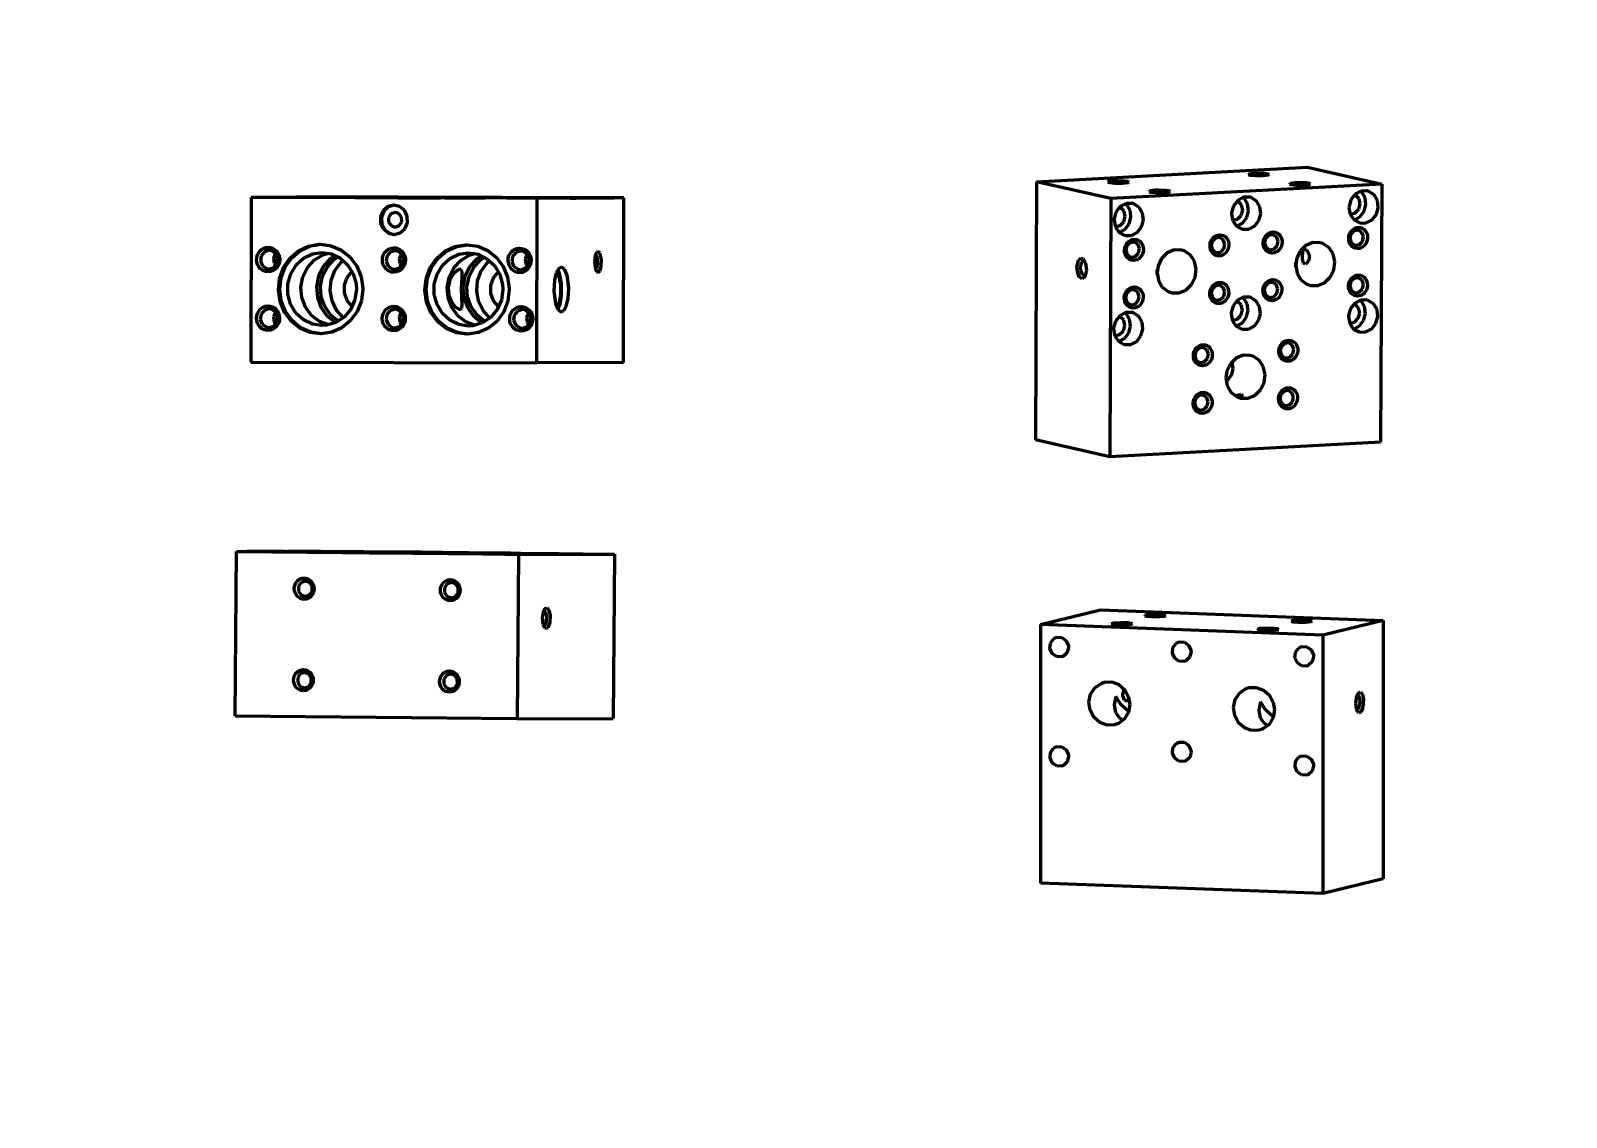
# Model space of a CAD drawing. Header units: millimetres. Extents: x 0 to 420, y 0 to 297.
import ezdxf

# ---------------------------------------------------------------- set-up
doc = ezdxf.new("R2010")
doc.units = ezdxf.units.MM
doc.linetypes.add('K5LT_BASIC', pattern=[0])
doc.layers.add('Системный слой (1)', color=7, linetype='Continuous', true_color=0x909090)

# ---------------------------------------------------------------- blocks, each defined once
blk = doc.blocks.new('U0')
at = {"layer": 'Системный слой (1)', "color": 5, "linetype": 'K5LT_BASIC', "lineweight": 60, "true_color": 0x0000ff}
for p, q in [((135.78, 235.94), (135.2, 234.65)), ((135.2, 234.65), (135.38, 233.23)), ((135.38, 233.23), (135.8, 232.54))]:
    blk.add_line(p, q, dxfattribs=at)
blk = doc.blocks.new('U1')
at = {"layer": 'Системный слой (1)', "color": 5, "linetype": 'K5LT_BASIC', "lineweight": 60, "true_color": 0x0000ff}
for p, q in [((131.81, 235.29), (131.62, 233.88)), ((132.69, 236.38), (131.81, 235.29)), ((133.99, 236.78), (132.69, 236.38)), ((134.7, 236.67), (133.99, 236.78)), ((135.82, 235.89), (134.7, 236.67)), ((136.38, 234.58), (135.82, 235.89)), ((131.62, 233.88), (132.17, 232.58)), ((132.17, 232.58), (133.3, 231.79)), ((133.3, 231.79), (133.99, 231.68)), ((133.99, 231.68), (134.01, 231.68)), ((134.01, 231.68), (135.3, 232.09)), ((135.3, 232.09), (136.18, 233.17)), ((136.18, 233.17), (136.38, 234.58))]:
    blk.add_line(p, q, dxfattribs=at)
blk = doc.blocks.new('U2')
at = {"layer": 'Системный слой (1)', "color": 5, "linetype": 'K5LT_BASIC', "lineweight": 60, "true_color": 0x0000ff}
for p, q in [((136.22, 219.94), (135.64, 218.65)), ((135.64, 218.65), (135.81, 217.23)), ((135.81, 217.23), (136.23, 216.54))]:
    blk.add_line(p, q, dxfattribs=at)
blk = doc.blocks.new('U3')
at = {"layer": 'Системный слой (1)', "color": 5, "linetype": 'K5LT_BASIC', "lineweight": 60, "true_color": 0x0000ff}
for p, q in [((132.25, 219.29), (132.06, 217.88)), ((133.13, 220.37), (132.25, 219.29)), ((134.42, 220.78), (133.13, 220.37)), ((135.14, 220.67), (134.42, 220.78)), ((136.26, 219.89), (135.14, 220.67)), ((136.82, 218.58), (136.26, 219.89)), ((136.62, 217.17), (136.82, 218.58)), ((132.06, 217.88), (132.61, 216.57)), ((132.61, 216.57), (133.74, 215.79)), ((133.74, 215.79), (134.43, 215.68)), ((134.43, 215.68), (134.45, 215.68)), ((134.45, 215.68), (135.74, 216.09)), ((135.74, 216.09), (136.62, 217.17))]:
    blk.add_line(p, q, dxfattribs=at)
blk = doc.blocks.new('U4')
at = {"layer": 'Системный слой (1)', "color": 5, "linetype": 'K5LT_BASIC', "lineweight": 60, "true_color": 0x0000ff}
for p, q in [((97.42, 235.39), (97.22, 233.98)), ((98.3, 236.47), (97.42, 235.39)), ((99.59, 236.88), (98.3, 236.47)), ((100.3, 236.77), (99.59, 236.88)), ((101.43, 235.99), (100.3, 236.77)), ((101.98, 234.68), (101.43, 235.99)), ((97.22, 233.98), (97.78, 232.67)), ((97.78, 232.67), (98.9, 231.89)), ((98.9, 231.89), (99.6, 231.78)), ((99.6, 231.78), (99.61, 231.78)), ((99.61, 231.78), (100.9, 232.19)), ((100.9, 232.19), (101.79, 233.27)), ((101.79, 233.27), (101.98, 234.68))]:
    blk.add_line(p, q, dxfattribs=at)
blk = doc.blocks.new('U5')
at = {"layer": 'Системный слой (1)', "color": 5, "linetype": 'K5LT_BASIC', "lineweight": 60, "true_color": 0x0000ff}
for p, q in [((101.38, 236.04), (100.81, 234.75)), ((100.81, 234.75), (100.98, 233.33)), ((100.98, 233.33), (101.4, 232.64))]:
    blk.add_line(p, q, dxfattribs=at)
blk = doc.blocks.new('U6')
at = {"layer": 'Системный слой (1)', "color": 5, "linetype": 'K5LT_BASIC', "lineweight": 60, "true_color": 0x0000ff}
for p, q in [((101.35, 220.04), (100.78, 218.75)), ((100.78, 218.75), (100.95, 217.33)), ((100.95, 217.33), (101.37, 216.64))]:
    blk.add_line(p, q, dxfattribs=at)
blk = doc.blocks.new('U7')
at = {"layer": 'Системный слой (1)', "color": 5, "linetype": 'K5LT_BASIC', "lineweight": 60, "true_color": 0x0000ff}
for p, q in [((97.38, 219.39), (97.19, 217.98)), ((98.27, 220.47), (97.38, 219.39)), ((99.56, 220.88), (98.27, 220.47)), ((100.27, 220.77), (99.56, 220.88)), ((101.4, 219.99), (100.27, 220.77)), ((101.95, 218.68), (101.4, 219.99)), ((101.75, 217.27), (101.95, 218.68)), ((97.19, 217.98), (97.74, 216.67)), ((97.74, 216.67), (98.87, 215.89)), ((98.87, 215.89), (99.56, 215.78)), ((99.56, 215.78), (99.58, 215.78)), ((99.58, 215.78), (100.87, 216.19)), ((100.87, 216.19), (101.75, 217.27))]:
    blk.add_line(p, q, dxfattribs=at)
blk = doc.blocks.new('U8')
at = {"layer": 'Системный слой (1)', "color": 5, "linetype": 'K5LT_BASIC', "lineweight": 60, "true_color": 0x0000ff}
for p, q in [((66.96, 220.14), (66.38, 218.84)), ((66.38, 218.84), (66.55, 217.43)), ((66.55, 217.43), (66.97, 216.73))]:
    blk.add_line(p, q, dxfattribs=at)
blk = doc.blocks.new('U9')
at = {"layer": 'Системный слой (1)', "color": 5, "linetype": 'K5LT_BASIC', "lineweight": 60, "true_color": 0x0000ff}
for p, q in [((62.99, 219.49), (62.79, 218.08)), ((63.87, 220.57), (62.99, 219.49)), ((65.16, 220.98), (63.87, 220.57)), ((65.87, 220.87), (65.16, 220.98)), ((67, 220.08), (65.87, 220.87)), ((67.55, 218.78), (67, 220.08)), ((67.36, 217.36), (67.55, 218.78)), ((62.79, 218.08), (63.35, 216.77)), ((63.35, 216.77), (64.47, 215.99)), ((64.47, 215.99), (65.17, 215.88)), ((65.17, 215.88), (65.19, 215.88)), ((65.19, 215.88), (66.48, 216.28)), ((66.48, 216.28), (67.36, 217.36))]:
    blk.add_line(p, q, dxfattribs=at)
blk = doc.blocks.new('U10')
at = {"layer": 'Системный слой (1)', "color": 5, "linetype": 'K5LT_BASIC', "lineweight": 60, "true_color": 0x0000ff}
for p, q in [((66.99, 236.14), (66.41, 234.84)), ((66.41, 234.84), (66.58, 233.43)), ((66.58, 233.43), (67, 232.73))]:
    blk.add_line(p, q, dxfattribs=at)
blk = doc.blocks.new('U11')
at = {"layer": 'Системный слой (1)', "color": 5, "linetype": 'K5LT_BASIC', "lineweight": 60, "true_color": 0x0000ff}
for p, q in [((63.02, 235.49), (62.83, 234.08)), ((63.9, 236.57), (63.02, 235.49)), ((65.19, 236.98), (63.9, 236.57)), ((65.9, 236.87), (65.19, 236.98)), ((67.03, 236.08), (65.9, 236.87)), ((67.59, 234.78), (67.03, 236.08)), ((62.83, 234.08), (63.38, 232.77)), ((63.38, 232.77), (64.51, 231.99)), ((64.51, 231.99), (65.2, 231.88)), ((65.2, 231.88), (65.22, 231.88)), ((65.22, 231.88), (66.51, 232.28)), ((66.51, 232.28), (67.39, 233.36)), ((67.39, 233.36), (67.59, 234.78))]:
    blk.add_line(p, q, dxfattribs=at)
blk = doc.blocks.new('U12')
at = {"layer": 'Системный слой (1)', "color": 5, "linetype": 'K5LT_BASIC', "lineweight": 60, "true_color": 0x0000ff}
for p, q in [((122.24, 228.72), (123.25, 231.37)), ((123.25, 231.37), (124.92, 233.61)), ((124.92, 233.61), (125.51, 234.15)), ((121.98, 225.87), (122.24, 228.72)), ((122.48, 223.06), (121.98, 225.87)), ((123.72, 220.52), (122.48, 223.06)), ((125.59, 218.45), (123.72, 220.52))]:
    blk.add_line(p, q, dxfattribs=at)
blk = doc.blocks.new('U13')
at = {"layer": 'Системный слой (1)', "color": 5, "linetype": 'K5LT_BASIC', "lineweight": 60, "true_color": 0x0000ff}
for p, q in [((111.46, 234.84), (113.8, 236.8)), ((113.8, 236.8), (116.54, 238.06)), ((116.54, 238.06), (119.47, 238.52)), ((108.54, 229.38), (109.66, 232.31)), ((109.66, 232.31), (111.46, 234.84)), ((108.17, 226.23), (108.54, 229.38)), ((108.56, 223.09), (108.17, 226.23)), ((109.71, 220.17), (108.56, 223.09)), ((111.52, 217.65), (109.71, 220.17)), ((113.88, 215.71), (111.52, 217.65)), ((116.63, 214.47), (113.88, 215.71)), ((119.58, 214.02), (116.63, 214.47))]:
    blk.add_line(p, q, dxfattribs=at)
blk = doc.blocks.new('U14')
at = {"layer": 'Системный слой (1)', "color": 5, "linetype": 'K5LT_BASIC', "lineweight": 60, "true_color": 0x0000ff}
for p, q in [((126.58, 229.48), (127.96, 231.1)), ((125.83, 227.42), (126.58, 229.48)), ((125.83, 225.21), (125.83, 227.42)), ((126.59, 223.15), (125.83, 225.21)), ((128, 221.52), (126.59, 223.15))]:
    blk.add_line(p, q, dxfattribs=at)
blk = doc.blocks.new('U15')
at = {"layer": 'Системный слой (1)', "color": 5, "linetype": 'K5LT_BASIC', "lineweight": 60, "true_color": 0x0000ff}
for p, q in [((110.96, 234.7), (113.28, 236.7)), ((113.28, 236.7), (116, 238)), ((116, 238), (118.94, 238.51)), ((118.94, 238.51), (119.29, 238.52)), ((119.29, 238.52), (122.25, 238.13)), ((122.25, 238.13), (125.02, 236.94)), ((125.02, 236.94), (127.41, 235.03)), ((108.13, 229.19), (109.21, 232.14)), ((109.21, 232.14), (110.96, 234.7)), ((127.41, 235.03), (129.25, 232.55)), ((129.25, 232.55), (130.44, 229.64)), ((107.8, 226.04), (108.13, 229.19)), ((130.44, 229.64), (130.88, 226.51)), ((108.25, 222.9), (107.8, 226.04)), ((109.43, 220), (108.25, 222.9)), ((130.49, 223.1), (129.36, 220.17)), ((130.89, 226.24), (130.49, 223.1)), ((130.88, 226.51), (130.89, 226.24)), ((111.28, 217.51), (109.43, 220)), ((129.36, 220.17), (127.55, 217.65)), ((113.67, 215.61), (111.28, 217.51)), ((116.44, 214.42), (113.67, 215.61)), ((119.4, 214.02), (116.44, 214.42)), ((122.45, 214.47), (119.49, 214.02)), ((125.19, 215.71), (122.45, 214.47)), ((127.55, 217.65), (125.19, 215.71)), ((119.49, 214.02), (119.4, 214.02))]:
    blk.add_line(p, q, dxfattribs=at)
blk = doc.blocks.new('U16')
at = {"layer": 'Системный слой (1)', "color": 5, "linetype": 'K5LT_BASIC', "lineweight": 60, "true_color": 0x0000ff}
for p, q in [((119.88, 229.82), (121.18, 232.33)), ((121.18, 232.33), (123.09, 234.34)), ((123.09, 234.34), (124.17, 235.08)), ((119.31, 227.02), (119.88, 229.82)), ((119.51, 224.17), (119.31, 227.02)), ((120.46, 221.49), (119.51, 224.17)), ((122.08, 219.21), (120.46, 221.49)), ((124.25, 217.51), (122.08, 219.21))]:
    blk.add_line(p, q, dxfattribs=at)
blk = doc.blocks.new('U17')
at = {"layer": 'Системный слой (1)', "color": 5, "linetype": 'K5LT_BASIC', "lineweight": 60, "true_color": 0x0000ff}
for p, q in [((117.61, 234.22), (119.96, 235.62)), ((119.96, 235.62), (121.49, 236.09)), ((114.48, 229.64), (115.73, 232.17)), ((115.73, 232.17), (117.61, 234.22)), ((113.95, 226.84), (114.48, 229.64)), ((114.19, 223.99), (113.95, 226.84)), ((115.18, 221.33), (114.19, 223.99)), ((116.84, 219.07), (115.18, 221.33)), ((119.03, 217.41), (116.84, 219.07)), ((121.58, 216.47), (119.03, 217.41))]:
    blk.add_line(p, q, dxfattribs=at)
blk = doc.blocks.new('U18')
at = {"layer": 'Системный слой (1)', "color": 5, "linetype": 'K5LT_BASIC', "lineweight": 60, "true_color": 0x0000ff}
for p, q in [((114.68, 234.73), (117.14, 235.9)), ((117.14, 235.9), (119.67, 236.27)), ((119.67, 236.27), (122.34, 235.88)), ((122.34, 235.88), (124.79, 234.69)), ((111.16, 230.48), (112.63, 232.88)), ((112.63, 232.88), (114.68, 234.73)), ((124.79, 234.69), (126.83, 232.82)), ((126.83, 232.82), (128.29, 230.41)), ((110.38, 224.88), (110.39, 227.74)), ((110.39, 227.74), (111.16, 230.48)), ((128.29, 230.41), (129.04, 227.67)), ((129.04, 227.67), (129.13, 226.25)), ((111.14, 222.13), (110.38, 224.88)), ((128.74, 223.42), (127.61, 220.82)), ((129.13, 226.25), (128.74, 223.42)), ((112.59, 219.72), (111.14, 222.13)), ((114.63, 217.85), (112.59, 219.72)), ((125.84, 218.67), (123.56, 217.14)), ((127.61, 220.82), (125.84, 218.67)), ((117.09, 216.67), (114.63, 217.85)), ((119.76, 216.27), (117.09, 216.67)), ((120.97, 216.36), (119.76, 216.27)), ((123.56, 217.14), (120.97, 216.36))]:
    blk.add_line(p, q, dxfattribs=at)
blk = doc.blocks.new('U19')
at = {"layer": 'Системный слой (1)', "color": 5, "linetype": 'K5LT_BASIC', "lineweight": 60, "true_color": 0x0000ff}
for p, q in [((122.04, 234.61), (123.29, 235.52)), ((118.86, 229.84), (120.14, 232.46)), ((120.14, 232.46), (122.04, 234.61)), ((118.32, 226.94), (118.86, 229.84)), ((118.54, 224), (118.32, 226.94)), ((119.52, 221.24), (118.54, 224)), ((121.17, 218.86), (119.52, 221.24)), ((123.37, 217.06), (121.17, 218.86))]:
    blk.add_line(p, q, dxfattribs=at)
blk = doc.blocks.new('U20')
at = {"layer": 'Системный слой (1)', "color": 5, "linetype": 'K5LT_BASIC', "lineweight": 60, "true_color": 0x0000ff}
for p, q in [((79.83, 229.93), (81.13, 232.44)), ((81.13, 232.44), (83.04, 234.46)), ((83.04, 234.46), (84.12, 235.19)), ((79.26, 227.14), (79.83, 229.93)), ((79.46, 224.28), (79.26, 227.14)), ((80.41, 221.61), (79.46, 224.28)), ((82.03, 219.32), (80.41, 221.61)), ((84.2, 217.62), (82.03, 219.32))]:
    blk.add_line(p, q, dxfattribs=at)
blk = doc.blocks.new('U21')
at = {"layer": 'Системный слой (1)', "color": 5, "linetype": 'K5LT_BASIC', "lineweight": 60, "true_color": 0x0000ff}
for p, q in [((81.99, 234.73), (83.24, 235.64)), ((78.81, 229.95), (80.09, 232.58)), ((80.09, 232.58), (81.99, 234.73)), ((78.27, 227.06), (78.81, 229.95)), ((78.49, 224.11), (78.27, 227.06)), ((79.47, 221.35), (78.49, 224.11)), ((81.12, 218.97), (79.47, 221.35)), ((83.32, 217.17), (81.12, 218.97))]:
    blk.add_line(p, q, dxfattribs=at)
blk = doc.blocks.new('U22')
at = {"layer": 'Системный слой (1)', "color": 5, "linetype": 'K5LT_BASIC', "lineweight": 60, "true_color": 0x0000ff}
for p, q in [((70.91, 234.81), (73.23, 236.81)), ((73.23, 236.81), (75.95, 238.11)), ((75.95, 238.11), (78.89, 238.63)), ((78.89, 238.63), (79.24, 238.64)), ((79.24, 238.64), (82.2, 238.24)), ((82.2, 238.24), (84.97, 237.05)), ((84.97, 237.05), (87.36, 235.15)), ((68.08, 229.3), (69.16, 232.25)), ((69.16, 232.25), (70.91, 234.81)), ((87.36, 235.15), (89.2, 232.66)), ((89.2, 232.66), (90.39, 229.75)), ((67.75, 226.15), (68.08, 229.3)), ((90.39, 229.75), (90.83, 226.62)), ((68.2, 223.02), (67.75, 226.15)), ((69.38, 220.11), (68.2, 223.02)), ((90.44, 223.21), (89.31, 220.28)), ((90.84, 226.35), (90.44, 223.21)), ((90.83, 226.62), (90.84, 226.35)), ((71.23, 217.62), (69.38, 220.11)), ((89.31, 220.28), (87.5, 217.76)), ((73.62, 215.72), (71.23, 217.62)), ((76.39, 214.53), (73.62, 215.72)), ((79.35, 214.14), (76.39, 214.53)), ((82.4, 214.58), (79.44, 214.14)), ((85.14, 215.82), (82.4, 214.58)), ((87.5, 217.76), (85.14, 215.82)), ((79.44, 214.14), (79.35, 214.14))]:
    blk.add_line(p, q, dxfattribs=at)
blk = doc.blocks.new('U23')
at = {"layer": 'Системный слой (1)', "color": 5, "linetype": 'K5LT_BASIC', "lineweight": 60, "true_color": 0x0000ff}
for p, q in [((77.56, 234.33), (79.91, 235.73)), ((79.91, 235.73), (81.44, 236.21)), ((74.43, 229.76), (75.68, 232.29)), ((75.68, 232.29), (77.56, 234.33)), ((73.9, 226.95), (74.43, 229.76)), ((74.14, 224.1), (73.9, 226.95)), ((75.13, 221.44), (74.14, 224.1)), ((76.79, 219.19), (75.13, 221.44)), ((78.98, 217.52), (76.79, 219.19)), ((81.53, 216.58), (78.98, 217.52))]:
    blk.add_line(p, q, dxfattribs=at)
blk = doc.blocks.new('U24')
at = {"layer": 'Системный слой (1)', "color": 5, "linetype": 'K5LT_BASIC', "lineweight": 60, "true_color": 0x0000ff}
for p, q in [((71.41, 234.96), (73.75, 236.91)), ((73.75, 236.91), (76.49, 238.17)), ((76.49, 238.17), (79.42, 238.63)), ((68.49, 229.49), (69.61, 232.43)), ((69.61, 232.43), (71.41, 234.96)), ((68.12, 226.35), (68.49, 229.49)), ((68.51, 223.21), (68.12, 226.35)), ((69.66, 220.28), (68.51, 223.21)), ((71.47, 217.76), (69.66, 220.28)), ((73.83, 215.82), (71.47, 217.76)), ((76.58, 214.58), (73.83, 215.82)), ((79.53, 214.14), (76.58, 214.58))]:
    blk.add_line(p, q, dxfattribs=at)
blk = doc.blocks.new('U25')
at = {"layer": 'Системный слой (1)', "color": 5, "linetype": 'K5LT_BASIC', "lineweight": 60, "true_color": 0x0000ff}
for p, q in [((86.53, 229.59), (87.91, 231.21)), ((85.78, 227.53), (86.53, 229.59)), ((85.78, 225.32), (85.78, 227.53)), ((86.54, 223.26), (85.78, 225.32)), ((87.95, 221.63), (86.54, 223.26))]:
    blk.add_line(p, q, dxfattribs=at)
blk = doc.blocks.new('U26')
at = {"layer": 'Системный слой (1)', "color": 5, "linetype": 'K5LT_BASIC', "lineweight": 60, "true_color": 0x0000ff}
for p, q in [((74.63, 234.84), (77.09, 236.01)), ((77.09, 236.01), (79.62, 236.39)), ((79.62, 236.39), (82.29, 235.99)), ((82.29, 235.99), (84.74, 234.81)), ((71.11, 230.59), (72.58, 232.99)), ((72.58, 232.99), (74.63, 234.84)), ((84.74, 234.81), (86.78, 232.94)), ((86.78, 232.94), (88.24, 230.53)), ((70.33, 224.99), (70.34, 227.85)), ((70.34, 227.85), (71.11, 230.59)), ((88.24, 230.53), (88.99, 227.78)), ((88.99, 227.78), (89.08, 226.36)), ((71.09, 222.25), (70.33, 224.99)), ((88.69, 223.53), (87.56, 220.93)), ((89.08, 226.36), (88.69, 223.53)), ((72.54, 219.84), (71.09, 222.25)), ((74.58, 217.97), (72.54, 219.84)), ((85.79, 218.78), (83.51, 217.26)), ((87.56, 220.93), (85.79, 218.78)), ((77.04, 216.78), (74.58, 217.97)), ((79.71, 216.39), (77.04, 216.78)), ((80.92, 216.48), (79.71, 216.39)), ((83.51, 217.26), (80.92, 216.48))]:
    blk.add_line(p, q, dxfattribs=at)
blk = doc.blocks.new('U27')
at = {"layer": 'Системный слой (1)', "color": 5, "linetype": 'K5LT_BASIC', "lineweight": 60, "true_color": 0x0000ff}
for p, q in [((82.19, 228.83), (83.2, 231.48)), ((83.2, 231.48), (84.87, 233.72)), ((84.87, 233.72), (85.46, 234.26)), ((81.93, 225.98), (82.19, 228.83)), ((82.43, 223.17), (81.93, 225.98)), ((83.67, 220.63), (82.43, 223.17)), ((85.54, 218.56), (83.67, 220.63))]:
    blk.add_line(p, q, dxfattribs=at)
blk = doc.blocks.new('U28')
at = {"layer": 'Системный слой (1)', "color": 5, "linetype": 'K5LT_BASIC', "lineweight": 60, "true_color": 0x0000ff}
for p, q in [((97.69, 248.92), (96.37, 247.78)), ((99.34, 249.33), (97.69, 248.92)), ((100.87, 248.99), (99.34, 249.33)), ((102.23, 247.91), (100.87, 248.99)), ((103.01, 246.31), (102.23, 247.91)), ((96.37, 247.78), (95.67, 246.14)), ((95.67, 246.14), (95.7, 244.34)), ((95.7, 244.34), (96.48, 242.74)), ((102.34, 242.88), (103.05, 244.51)), ((103.05, 244.51), (103.01, 246.31)), ((96.48, 242.74), (97.84, 241.67)), ((97.84, 241.67), (99.35, 241.33)), ((99.35, 241.33), (99.37, 241.33)), ((99.37, 241.33), (101.02, 241.74)), ((101.02, 241.74), (102.34, 242.88))]:
    blk.add_line(p, q, dxfattribs=at)
blk = doc.blocks.new('U29')
at = {"layer": 'Системный слой (1)', "color": 5, "linetype": 'K5LT_BASIC', "lineweight": 60, "true_color": 0x0000ff}
for p, q in [((98.53, 246.93), (97.86, 245.89)), ((97.86, 245.89), (97.9, 244.63)), ((97.9, 244.63), (98.65, 243.65)), ((99.66, 247.33), (98.53, 246.93)), ((98.65, 243.65), (99.66, 243.33)), ((100.68, 247.01), (99.66, 247.33)), ((99.67, 243.33), (100.8, 243.73)), ((101.43, 246.03), (100.68, 247.01)), ((100.8, 243.73), (101.48, 244.77)), ((101.48, 244.77), (101.43, 246.03)), ((99.66, 243.33), (99.67, 243.33))]:
    blk.add_line(p, q, dxfattribs=at)
blk = doc.blocks.new('U30')
at = {"layer": 'Системный слой (1)', "color": 5, "linetype": 'K5LT_BASIC', "lineweight": 60, "true_color": 0x0000ff}
for p, q in [((97.86, 248.84), (96.59, 247.65)), ((99.49, 249.33), (97.86, 248.84)), ((96.59, 247.65), (95.95, 245.98)), ((95.95, 245.98), (96.05, 244.19)), ((96.05, 244.19), (96.89, 242.62)), ((96.89, 242.62), (98.29, 241.61)), ((98.29, 241.61), (99.53, 241.33))]:
    blk.add_line(p, q, dxfattribs=at)
blk = doc.blocks.new('U31')
at = {"layer": 'Системный слой (1)', "color": 5, "linetype": 'K5LT_BASIC', "lineweight": 60, "true_color": 0x0000ff}
for p, q in [((154.42, 235.55), (154.22, 233.84)), ((154.84, 236.46), (154.42, 235.55)), ((155.15, 236.64), (154.84, 236.46)), ((155.67, 236.24), (155.15, 236.64)), ((156.1, 234.48), (155.67, 236.24)), ((154.22, 233.84), (154.48, 231.81)), ((154.48, 231.81), (154.83, 231.13)), ((154.83, 231.13), (155.17, 230.94)), ((155.17, 230.94), (155.65, 231.34)), ((155.65, 231.34), (156.02, 232.49)), ((156.02, 232.49), (156.1, 234.48))]:
    blk.add_line(p, q, dxfattribs=at)
blk = doc.blocks.new('U32')
at = {"layer": 'Системный слой (1)', "color": 5, "linetype": 'K5LT_BASIC', "lineweight": 60, "true_color": 0x0000ff}
for p, q in [((154.6, 235.86), (154.53, 235.89)), ((155.04, 235), (154.6, 235.86)), ((154.52, 231.7), (154.91, 232.19)), ((154.91, 232.19), (155.16, 233.43)), ((155.16, 233.43), (155.04, 235))]:
    blk.add_line(p, q, dxfattribs=at)
blk = doc.blocks.new('U33')
at = {"layer": 'Системный слой (1)', "color": 5, "linetype": 'K5LT_BASIC', "lineweight": 60, "true_color": 0x0000ff}
for p, q in [((144.47, 230.36), (143.97, 231.3)), ((145.02, 227.58), (144.47, 230.36)), ((144.97, 224.49), (145.02, 227.58)), ((144.54, 222.42), (144.97, 224.49)), ((143.95, 221.2), (144.54, 222.42))]:
    blk.add_line(p, q, dxfattribs=at)
blk = doc.blocks.new('U34')
at = {"layer": 'Системный слой (1)', "color": 5, "linetype": 'K5LT_BASIC', "lineweight": 60, "true_color": 0x0000ff}
for p, q in [((116.6, 231.46), (115.65, 230.54)), ((117.46, 231.83), (116.6, 231.46)), ((117.65, 231.79), (117.46, 231.83)), ((117.98, 231.17), (117.65, 231.79)), ((117.98, 229.69), (117.98, 231.17)), ((114.68, 228.91), (114.18, 226.85)), ((114.18, 226.85), (114.34, 224.75)), ((115.65, 230.54), (114.68, 228.91)), ((117.84, 226.46), (117.98, 229.69)), ((114.34, 224.75), (115.08, 222.91)), ((115.08, 222.91), (116.22, 221.47)), ((117.91, 223.87), (117.84, 226.46)), ((117.99, 222.17), (117.91, 223.87)), ((116.22, 221.47), (117.21, 220.86)), ((117.21, 220.86), (117.43, 220.83)), ((117.43, 220.83), (117.89, 221.18)), ((117.43, 220.83), (117.43, 220.83)), ((117.89, 221.18), (117.99, 222.17))]:
    blk.add_line(p, q, dxfattribs=at)
blk = doc.blocks.new('U35')
at = {"layer": 'Системный слой (1)', "color": 5, "linetype": 'K5LT_BASIC', "lineweight": 60, "true_color": 0x0000ff}
for p, q in [((144.63, 230.77), (144.19, 231.69)), ((145.21, 227.91), (144.63, 230.77)), ((145.2, 224.55), (145.21, 227.91)), ((144.77, 222.25), (145.2, 224.55)), ((144.16, 220.81), (144.77, 222.25))]:
    blk.add_line(p, q, dxfattribs=at)
blk = doc.blocks.new('U36')
at = {"layer": 'Системный слой (1)', "color": 5, "linetype": 'K5LT_BASIC', "lineweight": 60, "true_color": 0x0000ff}
for p, q in [((144.41, 231.98), (143.76, 230.8)), ((145.14, 232.37), (144.41, 231.98)), ((145.26, 232.36), (145.14, 232.37)), ((146, 231.79), (145.26, 232.36)), ((146.7, 230.18), (146, 231.79)), ((143.26, 228.79), (143.07, 225.78)), ((143.76, 230.8), (143.26, 228.79)), ((147.16, 226.74), (146.7, 230.18)), ((143.07, 225.78), (143.53, 222.33)), ((146.48, 221.71), (146.98, 223.72)), ((146.98, 223.72), (147.16, 226.74)), ((143.53, 222.33), (144.23, 220.71)), ((144.23, 220.71), (144.97, 220.14)), ((144.97, 220.14), (145.1, 220.12)), ((145.1, 220.12), (145.11, 220.12)), ((145.11, 220.12), (145.83, 220.52)), ((145.83, 220.52), (146.48, 221.71))]:
    blk.add_line(p, q, dxfattribs=at)
blk = doc.blocks.new('U37')
at = {"layer": 'Системный слой (1)', "color": 5, "linetype": 'K5LT_BASIC', "lineweight": 60, "true_color": 0x0000ff}
for p, q in [((150.8, 251.34), (150.54, 251.34)), ((150.54, 251.34), (150.94, 251.33)), ((150.92, 251.34), (150.8, 251.34)), ((152.5, 251.34), (150.92, 251.34)), ((150.94, 251.33), (152.12, 251.33)), ((152.12, 251.33), (154.22, 251.32)), ((155.87, 251.34), (152.5, 251.34)), ((154.22, 251.32), (157.59, 251.32)), ((157.97, 251.33), (155.87, 251.34)), ((157.59, 251.32), (159.17, 251.32)), ((159.15, 251.33), (157.97, 251.33)), ((159.54, 251.32), (159.15, 251.33)), ((159.17, 251.32), (159.54, 251.32))]:
    blk.add_line(p, q, dxfattribs=at)
blk = doc.blocks.new('U38')
at = {"layer": 'Системный слой (1)', "color": 5, "linetype": 'K5LT_BASIC', "lineweight": 60, "true_color": 0x0000ff}
for p, q in [((72.91, 251.49), (72.66, 251.49)), ((72.66, 251.49), (73.05, 251.48)), ((73.03, 251.49), (72.91, 251.49)), ((74.61, 251.49), (73.03, 251.49)), ((73.05, 251.48), (74.23, 251.48)), ((74.23, 251.48), (76.33, 251.47)), ((77.98, 251.49), (74.61, 251.49)), ((76.33, 251.47), (79.7, 251.46)), ((80.08, 251.48), (77.98, 251.49)), ((79.7, 251.46), (81.28, 251.46)), ((81.26, 251.47), (80.08, 251.48)), ((81.66, 251.47), (81.26, 251.47)), ((81.28, 251.46), (81.66, 251.47))]:
    blk.add_line(p, q, dxfattribs=at)
blk = doc.blocks.new('U39')
at = {"layer": 'Системный слой (1)', "color": 5, "linetype": 'K5LT_BASIC', "lineweight": 60, "true_color": 0x0000ff}
for p, q in [((140.76, 251.3), (140.5, 251.29)), ((140.5, 251.29), (140.9, 251.29)), ((140.88, 251.3), (140.76, 251.3)), ((142.46, 251.3), (140.88, 251.3)), ((140.9, 251.29), (142.08, 251.28)), ((142.08, 251.28), (144.18, 251.28)), ((145.83, 251.29), (142.46, 251.3)), ((144.18, 251.28), (147.55, 251.27)), ((147.93, 251.29), (145.83, 251.29)), ((147.55, 251.27), (149.13, 251.27)), ((149.11, 251.28), (147.93, 251.29)), ((149.5, 251.28), (149.11, 251.28)), ((149.13, 251.27), (149.5, 251.28))]:
    blk.add_line(p, q, dxfattribs=at)
blk = doc.blocks.new('U40')
at = {"layer": 'Системный слой (1)', "color": 5, "linetype": 'K5LT_BASIC', "lineweight": 60, "true_color": 0x0000ff}
for p, q in [((82.95, 251.53), (82.69, 251.53)), ((82.69, 251.53), (83.09, 251.53)), ((83.07, 251.53), (82.95, 251.53)), ((84.65, 251.54), (83.07, 251.53)), ((83.09, 251.53), (84.27, 251.52)), ((84.27, 251.52), (86.37, 251.51)), ((88.02, 251.53), (84.65, 251.54)), ((86.37, 251.51), (89.74, 251.51)), ((90.12, 251.52), (88.02, 251.53)), ((89.74, 251.51), (91.32, 251.51)), ((91.3, 251.52), (90.12, 251.52)), ((91.69, 251.51), (91.3, 251.52)), ((91.32, 251.51), (91.69, 251.51))]:
    blk.add_line(p, q, dxfattribs=at)
blk = doc.blocks.new('U41')
at = {"layer": 'Системный слой (1)', "color": 5, "linetype": 'K5LT_BASIC', "lineweight": 60, "true_color": 0x0000ff}
for p, q in [((147.93, 251.33), (147.76, 251.33)), ((147.76, 251.33), (148.16, 251.32)), ((148.11, 251.33), (147.93, 251.33)), ((149.84, 251.33), (148.11, 251.33)), ((148.16, 251.32), (149.33, 251.32)), ((149.33, 251.32), (151.51, 251.31)), ((152.01, 251.32), (149.84, 251.33)), ((151.51, 251.31), (153.22, 251.31)), ((153.17, 251.32), (152.01, 251.32)), ((153.56, 251.32), (153.17, 251.32)), ((153.22, 251.31), (153.56, 251.32))]:
    blk.add_line(p, q, dxfattribs=at)
blk = doc.blocks.new('U42')
at = {"layer": 'Системный слой (1)', "color": 5, "linetype": 'K5LT_BASIC', "lineweight": 60, "true_color": 0x0000ff}
for p, q in [((107.88, 251.44), (107.71, 251.44)), ((107.71, 251.44), (108.11, 251.44)), ((108.06, 251.44), (107.88, 251.44)), ((109.79, 251.44), (108.06, 251.44)), ((108.11, 251.44), (109.28, 251.43)), ((109.28, 251.43), (111.46, 251.43)), ((111.96, 251.44), (109.79, 251.44)), ((111.46, 251.43), (113.17, 251.43)), ((113.12, 251.43), (111.96, 251.44)), ((113.51, 251.43), (113.12, 251.43)), ((113.17, 251.43), (113.51, 251.43))]:
    blk.add_line(p, q, dxfattribs=at)
blk = doc.blocks.new('U43')
at = {"layer": 'Системный слой (1)', "color": 5, "linetype": 'K5LT_BASIC', "lineweight": 60, "true_color": 0x0000ff}
for p, q in [((113.48, 251.32), (113.31, 251.32)), ((113.31, 251.32), (113.71, 251.32)), ((113.67, 251.32), (113.48, 251.32)), ((115.39, 251.32), (113.67, 251.32)), ((113.71, 251.32), (114.88, 251.31)), ((114.88, 251.31), (117.06, 251.31)), ((117.56, 251.32), (115.39, 251.32)), ((117.06, 251.31), (118.77, 251.31)), ((118.73, 251.31), (117.56, 251.32)), ((119.11, 251.31), (118.73, 251.31)), ((118.77, 251.31), (119.11, 251.31))]:
    blk.add_line(p, q, dxfattribs=at)
blk = doc.blocks.new('U44')
at = {"layer": 'Системный слой (1)', "color": 5, "linetype": 'K5LT_BASIC', "lineweight": 60, "true_color": 0x0000ff}
for p, q in [((143.54, 251.31), (143.38, 251.31)), ((143.38, 251.31), (143.77, 251.3)), ((143.73, 251.31), (143.54, 251.31)), ((145.46, 251.31), (143.73, 251.31)), ((143.77, 251.3), (144.94, 251.3)), ((144.94, 251.3), (147.12, 251.29)), ((147.63, 251.31), (145.46, 251.31)), ((147.12, 251.29), (148.84, 251.29)), ((148.79, 251.3), (147.63, 251.31)), ((149.18, 251.3), (148.79, 251.3)), ((148.84, 251.29), (149.18, 251.3))]:
    blk.add_line(p, q, dxfattribs=at)
blk = doc.blocks.new('U45')
at = {"layer": 'Системный слой (1)', "color": 5, "linetype": 'K5LT_BASIC', "lineweight": 60, "true_color": 0x0000ff}
for p, q in [((118.85, 251.38), (118.69, 251.38)), ((118.69, 251.38), (119.08, 251.37)), ((119.04, 251.38), (118.85, 251.38)), ((120.77, 251.38), (119.04, 251.38)), ((119.08, 251.37), (120.25, 251.37)), ((120.25, 251.37), (122.43, 251.36)), ((122.94, 251.38), (120.77, 251.38)), ((122.43, 251.36), (124.15, 251.36)), ((124.1, 251.37), (122.94, 251.38)), ((124.49, 251.37), (124.1, 251.37)), ((124.15, 251.36), (124.49, 251.37))]:
    blk.add_line(p, q, dxfattribs=at)
blk = doc.blocks.new('U46')
at = {"layer": 'Системный слой (1)', "color": 5, "linetype": 'K5LT_BASIC', "lineweight": 60, "true_color": 0x0000ff}
for p, q in [((123.24, 251.4), (123.07, 251.4)), ((123.07, 251.4), (123.47, 251.39)), ((123.42, 251.4), (123.24, 251.4)), ((125.15, 251.4), (123.42, 251.4)), ((123.47, 251.39), (124.64, 251.39)), ((124.64, 251.39), (126.82, 251.38)), ((127.32, 251.39), (125.15, 251.4)), ((126.82, 251.38), (128.53, 251.38)), ((128.48, 251.39), (127.32, 251.39)), ((128.87, 251.39), (128.48, 251.39)), ((128.53, 251.38), (128.87, 251.39))]:
    blk.add_line(p, q, dxfattribs=at)
blk = doc.blocks.new('U47')
at = {"layer": 'Системный слой (1)', "color": 5, "linetype": 'K5LT_BASIC', "lineweight": 60, "true_color": 0x0000ff}
for p, q in [((117.86, 251.34), (117.7, 251.34)), ((117.7, 251.34), (118.09, 251.34)), ((118.05, 251.34), (117.86, 251.34)), ((119.78, 251.34), (118.05, 251.34)), ((118.09, 251.34), (119.26, 251.33)), ((119.26, 251.33), (121.44, 251.33)), ((121.95, 251.34), (119.78, 251.34)), ((121.44, 251.33), (123.16, 251.33)), ((123.11, 251.33), (121.95, 251.34)), ((123.5, 251.33), (123.11, 251.33)), ((123.16, 251.33), (123.5, 251.33))]:
    blk.add_line(p, q, dxfattribs=at)
blk = doc.blocks.new('U48')
at = {"layer": 'Системный слой (1)', "color": 5, "linetype": 'K5LT_BASIC', "lineweight": 60, "true_color": 0x0000ff}
for p, q in [((88.79, 251.39), (88.62, 251.39)), ((88.62, 251.39), (89.02, 251.39)), ((88.98, 251.39), (88.79, 251.39)), ((90.7, 251.39), (88.98, 251.39)), ((89.02, 251.39), (90.19, 251.38)), ((90.19, 251.38), (92.37, 251.38)), ((92.87, 251.39), (90.7, 251.39)), ((92.37, 251.38), (94.08, 251.38)), ((94.04, 251.38), (92.87, 251.39)), ((94.42, 251.38), (94.04, 251.38)), ((94.08, 251.38), (94.42, 251.38))]:
    blk.add_line(p, q, dxfattribs=at)
blk = doc.blocks.new('U49')
at = {"layer": 'Системный слой (1)', "color": 5, "linetype": 'K5LT_BASIC', "lineweight": 60, "true_color": 0x0000ff}
for p, q in [((93.17, 251.41), (93.01, 251.41)), ((93.01, 251.41), (93.4, 251.41)), ((93.36, 251.41), (93.17, 251.41)), ((95.09, 251.41), (93.36, 251.41)), ((93.4, 251.41), (94.57, 251.4)), ((94.57, 251.4), (96.75, 251.4)), ((97.26, 251.41), (95.09, 251.41)), ((96.75, 251.4), (98.47, 251.4)), ((98.42, 251.4), (97.26, 251.41)), ((98.81, 251.4), (98.42, 251.4)), ((98.47, 251.4), (98.81, 251.4))]:
    blk.add_line(p, q, dxfattribs=at)
blk = doc.blocks.new('U50')
at = {"layer": 'Системный слой (1)', "color": 5, "linetype": 'K5LT_BASIC', "lineweight": 60, "true_color": 0x0000ff}
for p, q in [((83.19, 251.51), (83.02, 251.51)), ((83.02, 251.51), (83.42, 251.51)), ((83.37, 251.51), (83.19, 251.51)), ((85.1, 251.51), (83.37, 251.51)), ((83.42, 251.51), (84.59, 251.5)), ((84.59, 251.5), (86.77, 251.5)), ((87.27, 251.51), (85.1, 251.51)), ((86.77, 251.5), (88.48, 251.5)), ((88.43, 251.5), (87.27, 251.51)), ((88.82, 251.5), (88.43, 251.5)), ((88.48, 251.5), (88.82, 251.5))]:
    blk.add_line(p, q, dxfattribs=at)
blk = doc.blocks.new('U51')
at = {"layer": 'Системный слой (1)', "color": 5, "linetype": 'K5LT_BASIC', "lineweight": 60, "true_color": 0x0000ff}
for p, q in [((103.49, 251.42), (103.33, 251.42)), ((103.33, 251.42), (103.72, 251.42)), ((103.68, 251.42), (103.49, 251.42)), ((105.41, 251.42), (103.68, 251.42)), ((103.72, 251.42), (104.89, 251.41)), ((104.89, 251.41), (107.07, 251.41)), ((107.58, 251.42), (105.41, 251.42)), ((107.07, 251.41), (108.79, 251.41)), ((108.74, 251.41), (107.58, 251.42)), ((109.13, 251.41), (108.74, 251.41)), ((108.79, 251.41), (109.13, 251.41))]:
    blk.add_line(p, q, dxfattribs=at)
blk = doc.blocks.new('U52')
at = {"layer": 'Системный слой (1)', "color": 5, "linetype": 'K5LT_BASIC', "lineweight": 60, "true_color": 0x0000ff}
for p, q in [((78.81, 251.49), (78.64, 251.49)), ((78.64, 251.49), (79.03, 251.49)), ((78.99, 251.49), (78.81, 251.49)), ((80.72, 251.49), (78.99, 251.49)), ((79.03, 251.49), (80.2, 251.48)), ((80.2, 251.48), (82.38, 251.48)), ((82.89, 251.49), (80.72, 251.49)), ((82.38, 251.48), (84.1, 251.48)), ((84.05, 251.48), (82.89, 251.49)), ((84.44, 251.48), (84.05, 251.48)), ((84.1, 251.48), (84.44, 251.48))]:
    blk.add_line(p, q, dxfattribs=at)
blk = doc.blocks.new('U53')
at = {"layer": 'Системный слой (1)', "color": 5, "linetype": 'K5LT_BASIC', "lineweight": 60, "true_color": 0x0000ff}
for p, q in [((130.47, 251.36), (130.12, 251.36)), ((130.12, 251.36), (130.52, 251.35)), ((131.19, 251.36), (130.47, 251.36)), ((130.52, 251.35), (131.71, 251.35)), ((135.04, 251.36), (131.19, 251.36)), ((131.71, 251.35), (133.77, 251.34)), ((133.77, 251.34), (137.21, 251.33)), ((138.47, 251.35), (135.04, 251.36)), ((137.21, 251.33), (141.06, 251.33)), ((140.54, 251.35), (138.47, 251.35)), ((141.73, 251.34), (140.54, 251.35)), ((141.06, 251.33), (142, 251.33)), ((142.12, 251.33), (141.73, 251.34)), ((142, 251.33), (142.12, 251.33))]:
    blk.add_line(p, q, dxfattribs=at)
blk = doc.blocks.new('U54')
at = {"layer": 'Системный слой (1)', "color": 5, "linetype": 'K5LT_BASIC', "lineweight": 60, "true_color": 0x0000ff}
for p, q in [((90.42, 251.48), (90.07, 251.47)), ((90.07, 251.47), (90.47, 251.47)), ((91.14, 251.48), (90.42, 251.48)), ((90.47, 251.47), (91.66, 251.46)), ((94.99, 251.48), (91.14, 251.48)), ((91.66, 251.46), (93.72, 251.45)), ((93.72, 251.45), (97.16, 251.44)), ((98.42, 251.47), (94.99, 251.48)), ((97.16, 251.44), (101.01, 251.44)), ((100.49, 251.46), (98.42, 251.47)), ((101.68, 251.45), (100.49, 251.46)), ((101.01, 251.44), (101.95, 251.45)), ((102.07, 251.45), (101.68, 251.45)), ((101.95, 251.45), (102.07, 251.45))]:
    blk.add_line(p, q, dxfattribs=at)
blk = doc.blocks.new('U55')
at = {"layer": 'Системный слой (1)', "color": 5, "linetype": 'K5LT_BASIC', "lineweight": 60, "true_color": 0x0000ff}
for p, q in [((100.41, 251.37), (100.06, 251.37)), ((100.06, 251.37), (100.46, 251.36)), ((101.12, 251.38), (100.41, 251.37)), ((100.46, 251.36), (101.64, 251.36)), ((104.98, 251.37), (101.12, 251.38)), ((101.64, 251.36), (103.71, 251.35)), ((103.71, 251.35), (107.14, 251.34)), ((108.41, 251.37), (104.98, 251.37)), ((107.14, 251.34), (111, 251.34)), ((110.48, 251.36), (108.41, 251.37)), ((111.67, 251.35), (110.48, 251.36)), ((111, 251.34), (111.94, 251.34)), ((112.06, 251.35), (111.67, 251.35)), ((111.94, 251.34), (112.06, 251.35))]:
    blk.add_line(p, q, dxfattribs=at)
blk = doc.blocks.new('U56')
at = {"layer": 'Системный слой (1)', "color": 5, "linetype": 'K5LT_BASIC', "lineweight": 60, "true_color": 0x0000ff}
for p, q in [((116.88, 251.44), (116.62, 251.44)), ((116.62, 251.44), (117.01, 251.43)), ((116.99, 251.44), (116.88, 251.44)), ((118.58, 251.44), (116.99, 251.44)), ((117.01, 251.43), (118.19, 251.42)), ((118.19, 251.42), (120.29, 251.42)), ((121.95, 251.43), (118.58, 251.44)), ((120.29, 251.42), (123.66, 251.41)), ((124.04, 251.43), (121.95, 251.43)), ((123.66, 251.41), (125.25, 251.41)), ((125.22, 251.42), (124.04, 251.43)), ((125.62, 251.42), (125.22, 251.42)), ((125.25, 251.41), (125.62, 251.42))]:
    blk.add_line(p, q, dxfattribs=at)
blk = doc.blocks.new('U57')
at = {"layer": 'Системный слой (1)', "color": 5, "linetype": 'K5LT_BASIC', "lineweight": 60, "true_color": 0x0000ff}
for p, q in [((107.68, 251.4), (107.42, 251.39)), ((107.42, 251.39), (107.81, 251.39)), ((107.79, 251.4), (107.68, 251.4)), ((109.37, 251.4), (107.79, 251.4)), ((107.81, 251.39), (108.99, 251.38)), ((108.99, 251.38), (111.09, 251.38)), ((112.74, 251.39), (109.37, 251.4)), ((111.09, 251.38), (114.46, 251.37)), ((114.84, 251.39), (112.74, 251.39)), ((114.46, 251.37), (116.04, 251.37)), ((116.02, 251.38), (114.84, 251.39)), ((116.42, 251.38), (116.02, 251.38)), ((116.04, 251.37), (116.42, 251.38))]:
    blk.add_line(p, q, dxfattribs=at)
blk = doc.blocks.new('U58')
at = {"layer": 'Системный слой (1)', "color": 5, "linetype": 'K5LT_BASIC', "lineweight": 60, "true_color": 0x0000ff}
for p, q in [((59.5, 154.66), (59.13, 154.66)), ((59.13, 154.66), (59.52, 154.65)), ((61.08, 154.66), (59.5, 154.66)), ((59.52, 154.65), (60.7, 154.63)), ((60.7, 154.63), (62.8, 154.61)), ((64.45, 154.63), (61.08, 154.66)), ((62.8, 154.61), (66.17, 154.58)), ((66.55, 154.61), (64.45, 154.63)), ((66.17, 154.58), (67.75, 154.58)), ((67.73, 154.59), (66.55, 154.61)), ((68.13, 154.58), (67.73, 154.59)), ((67.75, 154.58), (67.81, 154.58)), ((67.81, 154.58), (68.13, 154.58))]:
    blk.add_line(p, q, dxfattribs=at)
blk = doc.blocks.new('U59')
at = {"layer": 'Системный слой (1)', "color": 5, "linetype": 'K5LT_BASIC', "lineweight": 60, "true_color": 0x0000ff}
for p, q in [((137.49, 154.02), (137.11, 154.02)), ((137.11, 154.02), (137.51, 154.01)), ((139.07, 154.02), (137.49, 154.02)), ((137.51, 154.01), (138.69, 153.99)), ((138.69, 153.99), (140.79, 153.97)), ((142.44, 153.99), (139.07, 154.02)), ((140.79, 153.97), (144.16, 153.95)), ((144.54, 153.97), (142.44, 153.99)), ((144.16, 153.95), (145.74, 153.94)), ((145.72, 153.96), (144.54, 153.97)), ((146.11, 153.94), (145.72, 153.96)), ((145.74, 153.94), (145.79, 153.94)), ((145.79, 153.94), (146.11, 153.94))]:
    blk.add_line(p, q, dxfattribs=at)
blk = doc.blocks.new('U60')
at = {"layer": 'Системный слой (1)', "color": 5, "linetype": 'K5LT_BASIC', "lineweight": 60, "true_color": 0x0000ff}
for p, q in [((70.6, 154.69), (70.23, 154.68)), ((70.23, 154.68), (70.62, 154.67)), ((72.18, 154.68), (70.6, 154.69)), ((70.62, 154.67), (71.8, 154.66)), ((71.8, 154.66), (73.9, 154.63)), ((75.55, 154.66), (72.18, 154.68)), ((73.9, 154.63), (77.27, 154.61)), ((77.65, 154.64), (75.55, 154.66)), ((77.27, 154.61), (78.85, 154.6)), ((78.83, 154.62), (77.65, 154.64)), ((79.23, 154.61), (78.83, 154.62)), ((78.85, 154.6), (78.91, 154.6)), ((78.91, 154.6), (79.23, 154.61))]:
    blk.add_line(p, q, dxfattribs=at)
blk = doc.blocks.new('U61')
at = {"layer": 'Системный слой (1)', "color": 5, "linetype": 'K5LT_BASIC', "lineweight": 60, "true_color": 0x0000ff}
for p, q in [((126.38, 154), (126.01, 153.99)), ((126.01, 153.99), (126.41, 153.98)), ((127.97, 153.99), (126.38, 154)), ((126.41, 153.98), (127.59, 153.97)), ((127.59, 153.97), (129.69, 153.94)), ((131.34, 153.97), (127.97, 153.99)), ((129.69, 153.94), (133.06, 153.92)), ((133.44, 153.95), (131.34, 153.97)), ((133.06, 153.92), (134.64, 153.91)), ((134.62, 153.93), (133.44, 153.95)), ((135.01, 153.92), (134.62, 153.93)), ((134.64, 153.91), (134.69, 153.91)), ((134.69, 153.91), (135.01, 153.92))]:
    blk.add_line(p, q, dxfattribs=at)
blk = doc.blocks.new('U62')
at = {"layer": 'Системный слой (1)', "color": 5, "linetype": 'K5LT_BASIC', "lineweight": 60, "true_color": 0x0000ff}
for p, q in [((140.34, 138.53), (140.63, 139.04)), ((140.63, 139.04), (141.2, 139.24)), ((141.2, 139.24), (141.71, 138.64)), ((141.71, 138.64), (142.04, 137.28)), ((139.98, 136.56), (140.34, 138.53)), ((140.15, 134.79), (139.98, 136.56)), ((140.58, 133.81), (140.15, 134.79)), ((141.96, 135.14), (141.41, 133.79)), ((142.04, 137.28), (141.96, 135.14)), ((141, 133.57), (140.58, 133.81)), ((141.41, 133.79), (141, 133.57))]:
    blk.add_line(p, q, dxfattribs=at)
blk = doc.blocks.new('U63')
at = {"layer": 'Системный слой (1)', "color": 5, "linetype": 'K5LT_BASIC', "lineweight": 60, "true_color": 0x0000ff}
for p, q in [((140.53, 134.41), (140.31, 134.33)), ((140.34, 138.53), (140.35, 138.53)), ((140.35, 138.53), (140.8, 138.13)), ((141, 135.4), (140.53, 134.41)), ((140.8, 138.13), (141.08, 137)), ((141.08, 137), (141, 135.4)), ((140.31, 134.33), (140.29, 134.33)), ((140.31, 134.33), (140.31, 134.33))]:
    blk.add_line(p, q, dxfattribs=at)
blk = doc.blocks.new('U64')
at = {"layer": 'Системный слой (1)', "color": 5, "linetype": 'K5LT_BASIC', "lineweight": 60, "true_color": 0x0000ff}
for p, q in [((73.94, 146.18), (73.23, 145.13)), ((73.23, 145.13), (73.24, 143.83)), ((73.24, 143.83), (73.95, 142.78)), ((75.08, 146.58), (73.94, 146.18)), ((76.23, 146.18), (75.08, 146.58)), ((76.94, 145.14), (76.23, 146.18)), ((76.24, 142.79), (76.95, 143.84)), ((76.95, 143.84), (76.94, 145.14)), ((73.95, 142.78), (75.07, 142.38)), ((75.07, 142.38), (75.09, 142.38)), ((75.09, 142.38), (76.24, 142.79))]:
    blk.add_line(p, q, dxfattribs=at)
blk = doc.blocks.new('U65')
at = {"layer": 'Системный слой (1)', "color": 5, "linetype": 'K5LT_BASIC', "lineweight": 60, "true_color": 0x0000ff}
for p, q in [((113.68, 120.78), (112.97, 119.73)), ((112.97, 119.73), (112.98, 118.43)), ((112.98, 118.43), (113.69, 117.38)), ((114.82, 121.19), (113.68, 120.78)), ((115.97, 120.79), (114.82, 121.19)), ((116.68, 119.74), (115.97, 120.79)), ((115.98, 117.39), (116.69, 118.44)), ((116.69, 118.44), (116.68, 119.74)), ((113.69, 117.38), (114.81, 116.99)), ((114.81, 116.99), (114.83, 116.99)), ((114.83, 116.99), (115.98, 117.39))]:
    blk.add_line(p, q, dxfattribs=at)
blk = doc.blocks.new('U66')
at = {"layer": 'Системный слой (1)', "color": 5, "linetype": 'K5LT_BASIC', "lineweight": 60, "true_color": 0x0000ff}
for p, q in [((73.73, 121.18), (73.03, 120.13)), ((73.03, 120.13), (73.03, 118.83)), ((73.03, 118.83), (73.74, 117.78)), ((74.88, 121.58), (73.73, 121.18)), ((73.74, 117.78), (74.87, 117.38)), ((76.02, 121.19), (74.88, 121.58)), ((74.89, 117.38), (76.03, 117.79)), ((76.74, 120.14), (76.02, 121.19)), ((76.03, 117.79), (76.74, 118.84)), ((76.74, 118.84), (76.74, 120.14)), ((74.87, 117.38), (74.89, 117.38))]:
    blk.add_line(p, q, dxfattribs=at)
blk = doc.blocks.new('U67')
at = {"layer": 'Системный слой (1)', "color": 5, "linetype": 'K5LT_BASIC', "lineweight": 60, "true_color": 0x0000ff}
for p, q in [((113.88, 145.78), (113.18, 144.73)), ((113.18, 144.73), (113.18, 143.43)), ((113.18, 143.43), (113.89, 142.38)), ((115.03, 146.19), (113.88, 145.78)), ((116.18, 145.79), (115.03, 146.19)), ((116.89, 144.74), (116.18, 145.79)), ((116.19, 142.39), (116.89, 143.44)), ((116.89, 143.44), (116.89, 144.74)), ((113.89, 142.38), (115.02, 141.99)), ((115.02, 141.99), (115.04, 141.99)), ((115.04, 141.99), (116.19, 142.39))]:
    blk.add_line(p, q, dxfattribs=at)
blk = doc.blocks.new('U68')
at = {"layer": 'Системный слой (1)', "color": 5, "linetype": 'K5LT_BASIC', "lineweight": 60, "true_color": 0x0000ff}
for p, q in [((65.74, 154.64), (65.39, 154.64)), ((65.39, 154.64), (65.78, 154.63)), ((67.48, 154.63), (65.74, 154.64)), ((65.78, 154.63), (66.96, 154.61)), ((66.96, 154.61), (69.14, 154.59)), ((69.64, 154.61), (67.48, 154.63)), ((69.14, 154.59), (70.85, 154.59)), ((70.8, 154.6), (69.64, 154.61)), ((71.19, 154.59), (70.8, 154.6)), ((70.85, 154.59), (70.98, 154.59)), ((70.98, 154.59), (71.19, 154.59))]:
    blk.add_line(p, q, dxfattribs=at)
blk = doc.blocks.new('U69')
at = {"layer": 'Системный слой (1)', "color": 5, "linetype": 'K5LT_BASIC', "lineweight": 60, "true_color": 0x0000ff}
for p, q in [((105.23, 154.25), (104.87, 154.24)), ((104.87, 154.24), (105.26, 154.23)), ((106.96, 154.24), (105.23, 154.25)), ((105.26, 154.23), (106.44, 154.22)), ((106.44, 154.22), (108.62, 154.2)), ((109.12, 154.22), (106.96, 154.24)), ((108.62, 154.2), (110.33, 154.19)), ((110.28, 154.21), (109.12, 154.22)), ((110.67, 154.2), (110.28, 154.21)), ((110.33, 154.19), (110.46, 154.19)), ((110.46, 154.19), (110.67, 154.2))]:
    blk.add_line(p, q, dxfattribs=at)
blk = doc.blocks.new('U70')
at = {"layer": 'Системный слой (1)', "color": 5, "linetype": 'K5LT_BASIC', "lineweight": 60, "true_color": 0x0000ff}
for p, q in [((101.43, 154.48), (101.07, 154.48)), ((101.07, 154.48), (101.47, 154.47)), ((103.17, 154.47), (101.43, 154.48)), ((101.47, 154.47), (102.65, 154.45)), ((102.65, 154.45), (104.83, 154.43)), ((105.33, 154.45), (103.17, 154.47)), ((104.83, 154.43), (106.54, 154.43)), ((106.49, 154.44), (105.33, 154.45)), ((106.87, 154.43), (106.49, 154.44)), ((106.54, 154.43), (106.67, 154.43)), ((106.67, 154.43), (106.87, 154.43))]:
    blk.add_line(p, q, dxfattribs=at)
blk = doc.blocks.new('U71')
at = {"layer": 'Системный слой (1)', "color": 5, "linetype": 'K5LT_BASIC', "lineweight": 60, "true_color": 0x0000ff}
for p, q in [((70.59, 154.65), (70.23, 154.65)), ((70.23, 154.65), (70.63, 154.64)), ((72.32, 154.64), (70.59, 154.65)), ((70.63, 154.64), (71.8, 154.62)), ((71.8, 154.62), (73.99, 154.61)), ((74.49, 154.62), (72.32, 154.64)), ((73.99, 154.61), (75.7, 154.6)), ((75.65, 154.61), (74.49, 154.62)), ((76.03, 154.6), (75.65, 154.61)), ((75.7, 154.6), (75.83, 154.6)), ((75.83, 154.6), (76.03, 154.6))]:
    blk.add_line(p, q, dxfattribs=at)
blk = doc.blocks.new('U72')
at = {"layer": 'Системный слой (1)', "color": 5, "linetype": 'K5LT_BASIC', "lineweight": 60, "true_color": 0x0000ff}
for p, q in [((94.93, 154.41), (94.57, 154.41)), ((94.57, 154.41), (94.97, 154.4)), ((96.66, 154.4), (94.93, 154.41)), ((94.97, 154.4), (96.14, 154.38)), ((96.14, 154.38), (98.33, 154.36)), ((98.83, 154.38), (96.66, 154.4)), ((98.33, 154.36), (100.04, 154.36)), ((99.99, 154.37), (98.83, 154.38)), ((100.37, 154.36), (99.99, 154.37)), ((100.04, 154.36), (100.17, 154.36)), ((100.17, 154.36), (100.37, 154.36))]:
    blk.add_line(p, q, dxfattribs=at)
blk = doc.blocks.new('U73')
at = {"layer": 'Системный слой (1)', "color": 5, "linetype": 'K5LT_BASIC', "lineweight": 60, "true_color": 0x0000ff}
for p, q in [((90.08, 154.4), (89.72, 154.39)), ((89.72, 154.39), (90.12, 154.39)), ((91.82, 154.39), (90.08, 154.4)), ((90.12, 154.39), (91.3, 154.37)), ((91.3, 154.37), (93.48, 154.35)), ((93.98, 154.37), (91.82, 154.39)), ((93.48, 154.35), (95.19, 154.34)), ((95.14, 154.36), (93.98, 154.37)), ((95.52, 154.35), (95.14, 154.36)), ((95.19, 154.34), (95.32, 154.34)), ((95.32, 154.34), (95.52, 154.35))]:
    blk.add_line(p, q, dxfattribs=at)
blk = doc.blocks.new('U74')
at = {"layer": 'Системный слой (1)', "color": 5, "linetype": 'K5LT_BASIC', "lineweight": 60, "true_color": 0x0000ff}
for p, q in [((96.59, 154.47), (96.23, 154.47)), ((96.23, 154.47), (96.62, 154.46)), ((98.32, 154.46), (96.59, 154.47)), ((96.62, 154.46), (97.8, 154.44)), ((97.8, 154.44), (99.98, 154.42)), ((100.48, 154.44), (98.32, 154.46)), ((99.98, 154.42), (101.69, 154.42)), ((101.64, 154.43), (100.48, 154.44)), ((102.03, 154.42), (101.64, 154.43)), ((101.69, 154.42), (101.82, 154.42)), ((101.82, 154.42), (102.03, 154.42))]:
    blk.add_line(p, q, dxfattribs=at)
blk = doc.blocks.new('U75')
at = {"layer": 'Системный слой (1)', "color": 5, "linetype": 'K5LT_BASIC', "lineweight": 60, "true_color": 0x0000ff}
for p, q in [((125.77, 154.24), (125.41, 154.24)), ((125.41, 154.24), (125.81, 154.23)), ((127.5, 154.23), (125.77, 154.24)), ((125.81, 154.23), (126.98, 154.21)), ((126.98, 154.21), (129.17, 154.19)), ((129.67, 154.21), (127.5, 154.23)), ((129.17, 154.19), (130.88, 154.18)), ((130.83, 154.2), (129.67, 154.21)), ((131.21, 154.19), (130.83, 154.2)), ((130.88, 154.18), (131.01, 154.19)), ((131.01, 154.19), (131.21, 154.19))]:
    blk.add_line(p, q, dxfattribs=at)
blk = doc.blocks.new('U76')
at = {"layer": 'Системный слой (1)', "color": 5, "linetype": 'K5LT_BASIC', "lineweight": 60, "true_color": 0x0000ff}
for p, q in [((120.93, 154.23), (120.57, 154.22)), ((120.57, 154.22), (120.96, 154.22)), ((122.66, 154.22), (120.93, 154.23)), ((120.96, 154.22), (122.14, 154.2)), ((122.14, 154.2), (124.32, 154.18)), ((124.82, 154.2), (122.66, 154.22)), ((124.32, 154.18), (126.03, 154.17)), ((125.98, 154.19), (124.82, 154.2)), ((126.37, 154.18), (125.98, 154.19)), ((126.03, 154.17), (126.16, 154.17)), ((126.16, 154.17), (126.37, 154.18))]:
    blk.add_line(p, q, dxfattribs=at)
blk = doc.blocks.new('U77')
at = {"layer": 'Системный слой (1)', "color": 5, "linetype": 'K5LT_BASIC', "lineweight": 60, "true_color": 0x0000ff}
for p, q in [((129.57, 154.01), (129.21, 154)), ((129.21, 154), (129.6, 153.99)), ((131.3, 154), (129.57, 154.01)), ((129.6, 153.99), (130.78, 153.98)), ((130.78, 153.98), (132.96, 153.96)), ((133.46, 153.98), (131.3, 154)), ((132.96, 153.96), (134.67, 153.95)), ((134.62, 153.96), (133.46, 153.98)), ((135.01, 153.95), (134.62, 153.96)), ((134.67, 153.95), (134.8, 153.95)), ((134.8, 153.95), (135.01, 153.95))]:
    blk.add_line(p, q, dxfattribs=at)
blk = doc.blocks.new('U78')
at = {"layer": 'Системный слой (1)', "color": 5, "linetype": 'K5LT_BASIC', "lineweight": 60, "true_color": 0x0000ff}
for p, q in [((110.07, 154.26), (109.71, 154.26)), ((109.71, 154.26), (110.11, 154.25)), ((111.81, 154.25), (110.07, 154.26)), ((110.11, 154.25), (111.29, 154.23)), ((111.29, 154.23), (113.47, 154.21)), ((113.97, 154.23), (111.81, 154.25)), ((113.47, 154.21), (115.18, 154.2)), ((115.13, 154.22), (113.97, 154.23)), ((115.51, 154.21), (115.13, 154.22)), ((115.18, 154.2), (115.31, 154.2)), ((115.31, 154.2), (115.51, 154.21))]:
    blk.add_line(p, q, dxfattribs=at)
blk = doc.blocks.new('U79')
at = {"layer": 'Системный слой (1)', "color": 5, "linetype": 'K5LT_BASIC', "lineweight": 60, "true_color": 0x0000ff}
for p, q in [((134.41, 154.02), (134.05, 154.01)), ((134.05, 154.01), (134.45, 154)), ((136.14, 154.01), (134.41, 154.02)), ((134.45, 154), (135.62, 153.99)), ((135.62, 153.99), (137.81, 153.97)), ((138.31, 153.99), (136.14, 154.01)), ((137.81, 153.97), (139.52, 153.96)), ((139.47, 153.98), (138.31, 153.99)), ((139.85, 153.97), (139.47, 153.98)), ((139.52, 153.96), (139.65, 153.96)), ((139.65, 153.96), (139.85, 153.97))]:
    blk.add_line(p, q, dxfattribs=at)
blk = doc.blocks.new('U80')
at = {"layer": 'Системный слой (1)', "color": 5, "linetype": 'K5LT_BASIC', "lineweight": 60, "true_color": 0x0000ff}
for p, q in [((77, 154.55), (76.88, 154.55)), ((76.88, 154.55), (77.27, 154.53)), ((77.94, 154.55), (77, 154.55)), ((77.27, 154.53), (78.46, 154.52)), ((81.8, 154.53), (77.94, 154.55)), ((78.46, 154.52), (80.53, 154.49)), ((80.53, 154.49), (83.96, 154.46)), ((85.23, 154.5), (81.8, 154.53)), ((83.96, 154.46), (87.82, 154.44)), ((87.3, 154.48), (85.23, 154.5)), ((88.48, 154.46), (87.3, 154.48)), ((87.82, 154.44), (88.45, 154.44)), ((88.45, 154.44), (88.88, 154.45)), ((88.88, 154.45), (88.48, 154.46)), ((88.88, 154.45), (88.88, 154.45))]:
    blk.add_line(p, q, dxfattribs=at)
blk = doc.blocks.new('U81')
at = {"layer": 'Системный слой (1)', "color": 5, "linetype": 'K5LT_BASIC', "lineweight": 60, "true_color": 0x0000ff}
for p, q in [((116.48, 154.16), (116.36, 154.15)), ((116.36, 154.15), (116.76, 154.14)), ((117.42, 154.16), (116.48, 154.16)), ((116.76, 154.14), (117.94, 154.12)), ((121.28, 154.14), (117.42, 154.16)), ((117.94, 154.12), (120.01, 154.1)), ((120.01, 154.1), (123.44, 154.07)), ((124.71, 154.11), (121.28, 154.14)), ((123.44, 154.07), (127.3, 154.05)), ((126.78, 154.09), (124.71, 154.11)), ((127.96, 154.07), (126.78, 154.09)), ((127.3, 154.05), (127.93, 154.05)), ((127.93, 154.05), (128.36, 154.06)), ((128.36, 154.06), (127.96, 154.07)), ((128.36, 154.06), (128.36, 154.06))]:
    blk.add_line(p, q, dxfattribs=at)
blk = doc.blocks.new('U82')
at = {"layer": 'Системный слой (1)', "color": 5, "linetype": 'K5LT_BASIC', "lineweight": 60, "true_color": 0x0000ff}
for p, q in [((107.84, 154.38), (107.72, 154.38)), ((107.72, 154.38), (108.12, 154.36)), ((108.78, 154.38), (107.84, 154.38)), ((108.12, 154.36), (109.3, 154.35)), ((112.64, 154.36), (108.78, 154.38)), ((109.3, 154.35), (111.37, 154.32)), ((111.37, 154.32), (114.8, 154.29)), ((116.07, 154.33), (112.64, 154.36)), ((114.8, 154.29), (118.66, 154.27)), ((118.14, 154.31), (116.07, 154.33)), ((119.32, 154.29), (118.14, 154.31)), ((118.66, 154.27), (119.29, 154.27)), ((119.29, 154.27), (119.72, 154.28)), ((119.72, 154.28), (119.32, 154.29)), ((119.72, 154.28), (119.72, 154.28))]:
    blk.add_line(p, q, dxfattribs=at)
blk = doc.blocks.new('U83')
at = {"layer": 'Системный слой (1)', "color": 5, "linetype": 'K5LT_BASIC', "lineweight": 60, "true_color": 0x0000ff}
for p, q in [((92.94, 154.33), (92.57, 154.33)), ((92.57, 154.33), (92.96, 154.31)), ((94.53, 154.32), (92.94, 154.33)), ((92.96, 154.31), (94.14, 154.3)), ((94.14, 154.3), (96.24, 154.28)), ((97.9, 154.3), (94.53, 154.32)), ((96.24, 154.28), (99.61, 154.25)), ((99.99, 154.28), (97.9, 154.3)), ((99.61, 154.25), (101.2, 154.25)), ((101.18, 154.26), (99.99, 154.28)), ((101.57, 154.25), (101.18, 154.26)), ((101.2, 154.25), (101.25, 154.25)), ((101.25, 154.25), (101.57, 154.25))]:
    blk.add_line(p, q, dxfattribs=at)
blk = doc.blocks.new('U84')
at = {"layer": 'Системный слой (1)', "color": 5, "linetype": 'K5LT_BASIC', "lineweight": 60, "true_color": 0x0000ff}
for p, q in [((103.12, 154.35), (102.74, 154.35)), ((102.74, 154.35), (103.14, 154.34)), ((104.7, 154.35), (103.12, 154.35)), ((103.14, 154.34), (104.32, 154.32)), ((104.32, 154.32), (106.42, 154.3)), ((108.07, 154.32), (104.7, 154.35)), ((106.42, 154.3), (109.79, 154.28)), ((110.17, 154.3), (108.07, 154.32)), ((109.79, 154.28), (111.37, 154.27)), ((111.35, 154.29), (110.17, 154.3)), ((111.74, 154.27), (111.35, 154.29)), ((111.37, 154.27), (111.43, 154.27)), ((111.43, 154.27), (111.74, 154.27))]:
    blk.add_line(p, q, dxfattribs=at)
blk = doc.blocks.new('U85')
at = {"layer": 'Системный слой (1)', "color": 5, "linetype": 'K5LT_BASIC', "lineweight": 60, "true_color": 0x0000ff}
for p, q in [((362.26, 252.33), (361.09, 250.84)), ((363.85, 253.17), (362.26, 252.33)), ((365.58, 253.21), (363.85, 253.17)), ((365.97, 253.09), (365.58, 253.21)), ((367.43, 252.13), (365.97, 253.09)), ((368.35, 250.56), (367.43, 252.13)), ((360.57, 248.97), (360.56, 248.61)), ((360.56, 248.61), (360.92, 246.74)), ((361.09, 250.84), (360.57, 248.97)), ((368.06, 246.8), (368.58, 248.67)), ((368.58, 248.67), (368.35, 250.56)), ((360.92, 246.74), (361.97, 245.27)), ((361.97, 245.27), (363.49, 244.45)), ((363.49, 244.45), (363.57, 244.43)), ((363.57, 244.43), (365.3, 244.47)), ((365.3, 244.47), (366.89, 245.31)), ((366.89, 245.31), (368.06, 246.8))]:
    blk.add_line(p, q, dxfattribs=at)
blk = doc.blocks.new('U86')
at = {"layer": 'Системный слой (1)', "color": 5, "linetype": 'K5LT_BASIC', "lineweight": 60, "true_color": 0x0000ff}
for p, q in [((362.36, 252.07), (362.09, 252.19)), ((363.32, 251.08), (362.36, 252.07)), ((362.2, 247.17), (363.23, 248.19)), ((363.23, 248.19), (363.64, 249.64)), ((363.64, 249.64), (363.32, 251.08)), ((360.87, 246.87), (362.2, 247.17))]:
    blk.add_line(p, q, dxfattribs=at)
blk = doc.blocks.new('U87')
at = {"layer": 'Системный слой (1)', "color": 5, "linetype": 'K5LT_BASIC', "lineweight": 60, "true_color": 0x0000ff}
for p, q in [((364, 252.96), (363.79, 253.16)), ((364.95, 251.4), (364, 252.96)), ((364.71, 247.64), (365.2, 249.51)), ((365.2, 249.51), (364.95, 251.4)), ((361.98, 245.26), (363.56, 246.12)), ((363.56, 246.12), (364.71, 247.64))]:
    blk.add_line(p, q, dxfattribs=at)
blk = doc.blocks.new('U88')
at = {"layer": 'Системный слой (1)', "color": 5, "linetype": 'K5LT_BASIC', "lineweight": 60, "true_color": 0x0000ff}
for p, q in [((363.87, 223.15), (363.66, 223.35)), ((364.82, 221.6), (363.87, 223.15)), ((364.58, 217.83), (365.07, 219.71)), ((365.07, 219.71), (364.82, 221.6)), ((361.85, 215.45), (363.44, 216.32)), ((363.44, 216.32), (364.58, 217.83))]:
    blk.add_line(p, q, dxfattribs=at)
blk = doc.blocks.new('U89')
at = {"layer": 'Системный слой (1)', "color": 5, "linetype": 'K5LT_BASIC', "lineweight": 60, "true_color": 0x0000ff}
for p, q in [((362.23, 222.26), (361.97, 222.38)), ((363.19, 221.27), (362.23, 222.26)), ((363.11, 218.39), (363.52, 219.84)), ((363.52, 219.84), (363.19, 221.27)), ((360.75, 217.06), (362.08, 217.36)), ((362.08, 217.36), (363.11, 218.39))]:
    blk.add_line(p, q, dxfattribs=at)
blk = doc.blocks.new('U90')
at = {"layer": 'Системный слой (1)', "color": 5, "linetype": 'K5LT_BASIC', "lineweight": 60, "true_color": 0x0000ff}
for p, q in [((297.87, 219.11), (296.71, 217.61)), ((299.47, 219.95), (297.87, 219.11)), ((301.19, 219.98), (299.47, 219.95)), ((301.59, 219.86), (301.19, 219.98)), ((303.04, 218.91), (301.59, 219.86)), ((303.97, 217.33), (303.04, 218.91)), ((296.19, 215.75), (296.17, 215.38)), ((296.17, 215.38), (296.54, 213.52)), ((296.71, 217.61), (296.19, 215.75)), ((303.67, 213.57), (304.19, 215.44)), ((304.19, 215.44), (303.97, 217.33)), ((296.54, 213.52), (297.58, 212.04)), ((297.58, 212.04), (299.11, 211.22)), ((299.11, 211.22), (299.19, 211.21)), ((299.19, 211.21), (300.92, 211.24)), ((300.92, 211.24), (302.51, 212.08)), ((302.51, 212.08), (303.67, 213.57))]:
    blk.add_line(p, q, dxfattribs=at)
blk = doc.blocks.new('U91')
at = {"layer": 'Системный слой (1)', "color": 5, "linetype": 'K5LT_BASIC', "lineweight": 60, "true_color": 0x0000ff}
for p, q in [((363.72, 223.37), (362.13, 222.53)), ((365.45, 223.4), (363.72, 223.37)), ((365.85, 223.29), (365.45, 223.4)), ((367.3, 222.33), (365.85, 223.29)), ((360.45, 219.17), (360.43, 218.8)), ((360.43, 218.8), (360.8, 216.94)), ((360.97, 221.04), (360.45, 219.17)), ((362.13, 222.53), (360.97, 221.04)), ((368.23, 220.76), (367.3, 222.33)), ((367.93, 216.99), (368.45, 218.86)), ((368.45, 218.86), (368.23, 220.76)), ((360.8, 216.94), (361.84, 215.46)), ((361.84, 215.46), (363.37, 214.65)), ((363.37, 214.65), (363.44, 214.63)), ((363.44, 214.63), (365.17, 214.66)), ((365.17, 214.66), (366.77, 215.5)), ((366.77, 215.5), (367.93, 216.99))]:
    blk.add_line(p, q, dxfattribs=at)
blk = doc.blocks.new('U92')
at = {"layer": 'Системный слой (1)', "color": 5, "linetype": 'K5LT_BASIC', "lineweight": 60, "true_color": 0x0000ff}
for p, q in [((299.74, 249.53), (299.53, 249.73)), ((300.69, 247.98), (299.74, 249.53)), ((300.94, 246.09), (300.69, 247.98)), ((299.3, 242.7), (300.45, 244.21)), ((300.45, 244.21), (300.94, 246.09)), ((297.72, 241.84), (299.3, 242.7))]:
    blk.add_line(p, q, dxfattribs=at)
blk = doc.blocks.new('U93')
at = {"layer": 'Системный слой (1)', "color": 5, "linetype": 'K5LT_BASIC', "lineweight": 60, "true_color": 0x0000ff}
for p, q in [((298, 248.91), (296.83, 247.42)), ((299.59, 249.75), (298, 248.91)), ((301.32, 249.78), (299.59, 249.75)), ((301.71, 249.67), (301.32, 249.78)), ((303.17, 248.71), (301.71, 249.67)), ((304.09, 247.14), (303.17, 248.71)), ((296.32, 245.55), (296.3, 245.18)), ((296.3, 245.18), (296.67, 243.32)), ((296.83, 247.42), (296.32, 245.55)), ((303.8, 243.38), (304.32, 245.24)), ((304.32, 245.24), (304.09, 247.14)), ((296.67, 243.32), (297.71, 241.85)), ((297.71, 241.85), (299.23, 241.03)), ((299.23, 241.03), (299.31, 241.01)), ((299.31, 241.01), (301.04, 241.04)), ((301.04, 241.04), (302.64, 241.88)), ((302.64, 241.88), (303.8, 243.38))]:
    blk.add_line(p, q, dxfattribs=at)
blk = doc.blocks.new('U94')
at = {"layer": 'Системный слой (1)', "color": 5, "linetype": 'K5LT_BASIC', "lineweight": 60, "true_color": 0x0000ff}
for p, q in [((297.97, 218.84), (297.71, 218.96)), ((298.94, 217.85), (297.97, 218.84)), ((297.82, 213.94), (298.85, 214.97)), ((298.85, 214.97), (299.26, 216.42)), ((299.26, 216.42), (298.94, 217.85)), ((296.49, 213.64), (297.82, 213.94))]:
    blk.add_line(p, q, dxfattribs=at)
blk = doc.blocks.new('U95')
at = {"layer": 'Системный слой (1)', "color": 5, "linetype": 'K5LT_BASIC', "lineweight": 60, "true_color": 0x0000ff}
for p, q in [((299.61, 219.73), (299.4, 219.93)), ((300.56, 218.17), (299.61, 219.73)), ((299.18, 212.9), (300.32, 214.41)), ((300.32, 214.41), (300.81, 216.28)), ((300.81, 216.28), (300.56, 218.17)), ((297.6, 212.03), (299.18, 212.9))]:
    blk.add_line(p, q, dxfattribs=at)
blk = doc.blocks.new('U96')
at = {"layer": 'Системный слой (1)', "color": 5, "linetype": 'K5LT_BASIC', "lineweight": 60, "true_color": 0x0000ff}
for p, q in [((298.1, 248.64), (297.83, 248.77)), ((299.06, 247.66), (298.1, 248.64)), ((296.62, 243.45), (297.95, 243.74)), ((297.95, 243.74), (298.97, 244.77)), ((298.97, 244.77), (299.39, 246.22)), ((299.39, 246.22), (299.06, 247.66))]:
    blk.add_line(p, q, dxfattribs=at)
blk = doc.blocks.new('U97')
at = {"layer": 'Системный слой (1)', "color": 5, "linetype": 'K5LT_BASIC', "lineweight": 60, "true_color": 0x0000ff}
for p, q in [((286.17, 232.33), (286.54, 234.24)), ((286.36, 230.76), (286.17, 232.33)), ((286.54, 234.24), (287.19, 234.87)), ((287.19, 234.87), (287.87, 234.64)), ((287.87, 234.64), (287.96, 234.54)), ((287.96, 234.54), (288.51, 233.43)), ((288.73, 231.56), (288.31, 229.75)), ((288.51, 233.43), (288.73, 231.56)), ((286.9, 229.6), (286.36, 230.76)), ((287.56, 229.19), (286.9, 229.6)), ((288.22, 229.61), (287.56, 229.19)), ((288.31, 229.75), (288.22, 229.61))]:
    blk.add_line(p, q, dxfattribs=at)
blk = doc.blocks.new('U98')
at = {"layer": 'Системный слой (1)', "color": 5, "linetype": 'K5LT_BASIC', "lineweight": 60, "true_color": 0x0000ff}
for p, q in [((287.17, 232.29), (287.46, 233.7)), ((287.25, 231.44), (287.17, 232.29)), ((287.67, 230.34), (287.25, 231.44)), ((287.46, 233.7), (288.01, 234.17)), ((288.01, 234.17), (288.23, 234.13)), ((288.23, 229.98), (287.67, 230.34)), ((288.45, 230.05), (288.23, 229.98))]:
    blk.add_line(p, q, dxfattribs=at)
blk = doc.blocks.new('U99')
at = {"layer": 'Системный слой (1)', "color": 5, "linetype": 'K5LT_BASIC', "lineweight": 60, "true_color": 0x0000ff}
for p, q in [((344.41, 255.24), (344.27, 255.1)), ((344.27, 255.1), (344.82, 254.94)), ((345.84, 255.42), (344.41, 255.24)), ((344.82, 254.94), (346.17, 254.82)), ((346.92, 255.45), (345.84, 255.42)), ((346.17, 254.82), (348.39, 254.82)), ((348.81, 255.39), (346.92, 255.45)), ((348.39, 254.82), (349.88, 255)), ((349.81, 255.24), (348.81, 255.39)), ((350.03, 255.07), (349.81, 255.24)), ((349.88, 255), (350.03, 255.07))]:
    blk.add_line(p, q, dxfattribs=at)
blk = doc.blocks.new('U100')
at = {"layer": 'Системный слой (1)', "color": 5, "linetype": 'K5LT_BASIC', "lineweight": 60, "true_color": 0x0000ff}
for p, q in [((294.75, 255.78), (294.61, 255.64)), ((294.61, 255.64), (295.17, 255.47)), ((296.19, 255.96), (294.75, 255.78)), ((295.17, 255.47), (296.52, 255.36)), ((297.27, 255.99), (296.19, 255.96)), ((296.52, 255.36), (298.73, 255.36)), ((299.16, 255.92), (297.27, 255.99)), ((298.73, 255.36), (300.22, 255.54)), ((300.15, 255.78), (299.16, 255.92)), ((300.38, 255.61), (300.15, 255.78)), ((300.22, 255.54), (300.38, 255.61))]:
    blk.add_line(p, q, dxfattribs=at)
blk = doc.blocks.new('U101')
at = {"layer": 'Системный слой (1)', "color": 5, "linetype": 'K5LT_BASIC', "lineweight": 60, "true_color": 0x0000ff}
for p, q in [((306.03, 253.2), (305.89, 253.06)), ((305.89, 253.06), (306.45, 252.89)), ((307.46, 253.38), (306.03, 253.2)), ((306.45, 252.89), (307.79, 252.77)), ((308.54, 253.41), (307.46, 253.38)), ((307.79, 252.77), (310.01, 252.78)), ((310.43, 253.34), (308.54, 253.41)), ((310.01, 252.78), (311.5, 252.96)), ((311.43, 253.2), (310.43, 253.34)), ((311.65, 253.03), (311.43, 253.2)), ((311.5, 252.96), (311.65, 253.03))]:
    blk.add_line(p, q, dxfattribs=at)
blk = doc.blocks.new('U102')
at = {"layer": 'Системный слой (1)', "color": 5, "linetype": 'K5LT_BASIC', "lineweight": 60, "true_color": 0x0000ff}
for p, q in [((333.13, 257.82), (332.99, 257.68)), ((332.99, 257.68), (333.55, 257.52)), ((334.56, 258), (333.13, 257.82)), ((333.55, 257.52), (334.89, 257.4)), ((335.64, 258.03), (334.56, 258)), ((334.89, 257.4), (337.11, 257.4)), ((337.53, 257.97), (335.64, 258.03)), ((337.11, 257.4), (338.6, 257.58)), ((338.53, 257.83), (337.53, 257.97)), ((338.75, 257.66), (338.53, 257.83)), ((338.6, 257.58), (338.75, 257.66))]:
    blk.add_line(p, q, dxfattribs=at)
blk = doc.blocks.new('U103')
at = {"layer": 'Системный слой (1)', "color": 5, "linetype": 'K5LT_BASIC', "lineweight": 60, "true_color": 0x0000ff}
for p, q in [((361.11, 241.43), (360.83, 240.33)), ((360.83, 240.33), (361.19, 239.11)), ((362.01, 242.32), (361.11, 241.43)), ((363.17, 242.48), (362.01, 242.32)), ((364.12, 241.88), (363.17, 242.48)), ((363.41, 238.53), (364.3, 239.43)), ((364.57, 240.71), (364.12, 241.88)), ((364.3, 239.43), (364.57, 240.71)), ((361.19, 239.11), (362.14, 238.41)), ((362.14, 238.41), (362.24, 238.38)), ((362.24, 238.38), (363.41, 238.53))]:
    blk.add_line(p, q, dxfattribs=at)
blk = doc.blocks.new('U104')
at = {"layer": 'Системный слой (1)', "color": 5, "linetype": 'K5LT_BASIC', "lineweight": 60, "true_color": 0x0000ff}
for p, q in [((323.18, 239.41), (322.9, 238.31)), ((324.08, 240.3), (323.18, 239.41)), ((325.24, 240.46), (324.08, 240.3)), ((326.19, 239.86), (325.24, 240.46)), ((326.64, 238.69), (326.19, 239.86)), ((322.9, 238.31), (323.26, 237.09)), ((323.26, 237.09), (324.21, 236.39)), ((324.21, 236.39), (324.31, 236.36)), ((324.31, 236.36), (325.48, 236.51)), ((325.48, 236.51), (326.37, 237.41)), ((326.37, 237.41), (326.64, 238.69))]:
    blk.add_line(p, q, dxfattribs=at)
blk = doc.blocks.new('U105')
at = {"layer": 'Системный слой (1)', "color": 5, "linetype": 'K5LT_BASIC', "lineweight": 60, "true_color": 0x0000ff}
for p, q in [((341.96, 197.6), (341.69, 196.5)), ((342.86, 198.49), (341.96, 197.6)), ((344.03, 198.64), (342.86, 198.49)), ((344.97, 198.05), (344.03, 198.64)), ((345.43, 196.88), (344.97, 198.05)), ((341.69, 196.5), (342.05, 195.28)), ((342.05, 195.28), (343, 194.57)), ((343, 194.57), (343.09, 194.55)), ((343.09, 194.55), (344.26, 194.7)), ((344.26, 194.7), (345.16, 195.6)), ((345.16, 195.6), (345.43, 196.88))]:
    blk.add_line(p, q, dxfattribs=at)
blk = doc.blocks.new('U106')
at = {"layer": 'Системный слой (1)', "color": 5, "linetype": 'K5LT_BASIC', "lineweight": 60, "true_color": 0x0000ff}
for p, q in [((337.67, 227.17), (337.39, 226.07)), ((338.57, 228.06), (337.67, 227.17)), ((339.74, 228.22), (338.57, 228.06)), ((340.68, 227.62), (339.74, 228.22)), ((341.14, 226.45), (340.68, 227.62)), ((337.39, 226.07), (337.75, 224.85)), ((337.75, 224.85), (338.71, 224.15)), ((338.71, 224.15), (338.8, 224.12)), ((338.8, 224.12), (339.97, 224.27)), ((339.97, 224.27), (340.86, 225.17)), ((340.86, 225.17), (341.14, 226.45))]:
    blk.add_line(p, q, dxfattribs=at)
blk = doc.blocks.new('U107')
at = {"layer": 'Системный слой (1)', "color": 5, "linetype": 'K5LT_BASIC', "lineweight": 60, "true_color": 0x0000ff}
for p, q in [((361.06, 228.41), (360.78, 227.31)), ((360.78, 227.31), (361.14, 226.09)), ((361.95, 229.31), (361.06, 228.41)), ((363.12, 229.46), (361.95, 229.31)), ((364.06, 228.87), (363.12, 229.46)), ((364.52, 227.7), (364.06, 228.87)), ((364.25, 226.41), (364.52, 227.7)), ((361.14, 226.09), (362.09, 225.39)), ((362.09, 225.39), (362.18, 225.37)), ((362.18, 225.37), (363.35, 225.52)), ((363.35, 225.52), (364.25, 226.41))]:
    blk.add_line(p, q, dxfattribs=at)
blk = doc.blocks.new('U108')
at = {"layer": 'Системный слой (1)', "color": 5, "linetype": 'K5LT_BASIC', "lineweight": 60, "true_color": 0x0000ff}
for p, q in [((337.73, 240.18), (337.45, 239.08)), ((338.62, 241.08), (337.73, 240.18)), ((339.79, 241.23), (338.62, 241.08)), ((340.73, 240.64), (339.79, 241.23)), ((341.19, 239.47), (340.73, 240.64)), ((340.92, 238.18), (341.19, 239.47)), ((337.45, 239.08), (337.81, 237.86)), ((337.81, 237.86), (338.76, 237.16)), ((338.76, 237.16), (338.85, 237.14)), ((338.85, 237.14), (340.02, 237.29)), ((340.02, 237.29), (340.92, 238.18))]:
    blk.add_line(p, q, dxfattribs=at)
blk = doc.blocks.new('U109')
at = {"layer": 'Системный слой (1)', "color": 5, "linetype": 'K5LT_BASIC', "lineweight": 60, "true_color": 0x0000ff}
for p, q in [((318.58, 196.35), (318.3, 195.25)), ((318.3, 195.25), (318.66, 194.03)), ((319.48, 197.25), (318.58, 196.35)), ((318.66, 194.03), (319.62, 193.33)), ((320.65, 197.4), (319.48, 197.25)), ((319.62, 193.33), (319.71, 193.31)), ((319.71, 193.31), (320.88, 193.46)), ((321.59, 196.81), (320.65, 197.4)), ((320.88, 193.46), (321.77, 194.35)), ((322.05, 195.64), (321.59, 196.81)), ((321.77, 194.35), (322.05, 195.64))]:
    blk.add_line(p, q, dxfattribs=at)
blk = doc.blocks.new('U110')
at = {"layer": 'Системный слой (1)', "color": 5, "linetype": 'K5LT_BASIC', "lineweight": 60, "true_color": 0x0000ff}
for p, q in [((319.53, 210.26), (318.64, 209.37)), ((320.7, 210.41), (319.53, 210.26)), ((321.64, 209.82), (320.7, 210.41)), ((318.64, 209.37), (318.36, 208.27)), ((318.36, 208.27), (318.72, 207.05)), ((318.72, 207.05), (319.67, 206.35)), ((319.67, 206.35), (319.76, 206.32)), ((319.76, 206.32), (320.93, 206.47)), ((320.93, 206.47), (321.83, 207.37)), ((322.1, 208.65), (321.64, 209.82)), ((321.83, 207.37), (322.1, 208.65))]:
    blk.add_line(p, q, dxfattribs=at)
blk = doc.blocks.new('U111')
at = {"layer": 'Системный слой (1)', "color": 5, "linetype": 'K5LT_BASIC', "lineweight": 60, "true_color": 0x0000ff}
for p, q in [((342.02, 210.61), (341.74, 209.51)), ((342.91, 211.51), (342.02, 210.61)), ((344.08, 211.66), (342.91, 211.51)), ((345.03, 211.07), (344.08, 211.66)), ((345.48, 209.9), (345.03, 211.07)), ((341.74, 209.51), (342.1, 208.29)), ((342.1, 208.29), (343.05, 207.59)), ((343.05, 207.59), (343.15, 207.57)), ((343.15, 207.57), (344.32, 207.72)), ((344.32, 207.72), (345.21, 208.61)), ((345.21, 208.61), (345.48, 209.9))]:
    blk.add_line(p, q, dxfattribs=at)
blk = doc.blocks.new('U112')
at = {"layer": 'Системный слой (1)', "color": 5, "linetype": 'K5LT_BASIC', "lineweight": 60, "true_color": 0x0000ff}
for p, q in [((324.02, 227.29), (323.13, 226.39)), ((325.19, 227.44), (324.02, 227.29)), ((326.13, 226.85), (325.19, 227.44)), ((326.59, 225.68), (326.13, 226.85)), ((323.13, 226.39), (322.85, 225.29)), ((322.85, 225.29), (323.21, 224.07)), ((323.21, 224.07), (324.16, 223.37)), ((324.16, 223.37), (324.25, 223.35)), ((324.25, 223.35), (325.42, 223.5)), ((325.42, 223.5), (326.32, 224.39)), ((326.32, 224.39), (326.59, 225.68))]:
    blk.add_line(p, q, dxfattribs=at)
blk = doc.blocks.new('U113')
at = {"layer": 'Системный слой (1)', "color": 5, "linetype": 'K5LT_BASIC', "lineweight": 60, "true_color": 0x0000ff}
for p, q in [((299.8, 238.17), (299.52, 237.06)), ((299.52, 237.06), (299.88, 235.84)), ((300.69, 239.06), (299.8, 238.17)), ((299.88, 235.84), (300.83, 235.14)), ((301.86, 239.21), (300.69, 239.06)), ((300.92, 235.12), (302.09, 235.27)), ((302.8, 238.62), (301.86, 239.21)), ((302.09, 235.27), (302.99, 236.16)), ((303.26, 237.45), (302.8, 238.62)), ((302.99, 236.16), (303.26, 237.45)), ((300.83, 235.14), (300.92, 235.12))]:
    blk.add_line(p, q, dxfattribs=at)
blk = doc.blocks.new('U114')
at = {"layer": 'Системный слой (1)', "color": 5, "linetype": 'K5LT_BASIC', "lineweight": 60, "true_color": 0x0000ff}
for p, q in [((299.74, 225.15), (299.46, 224.05)), ((299.46, 224.05), (299.82, 222.83)), ((300.64, 226.04), (299.74, 225.15)), ((299.82, 222.83), (300.78, 222.13)), ((301.81, 226.2), (300.64, 226.04)), ((302.75, 225.6), (301.81, 226.2)), ((302.04, 222.25), (302.93, 223.15)), ((303.21, 224.43), (302.75, 225.6)), ((302.93, 223.15), (303.21, 224.43)), ((300.78, 222.13), (300.87, 222.1)), ((300.87, 222.1), (302.04, 222.25))]:
    blk.add_line(p, q, dxfattribs=at)
blk = doc.blocks.new('U115')
at = {"layer": 'Системный слой (1)', "color": 5, "linetype": 'K5LT_BASIC', "lineweight": 60, "true_color": 0x0000ff}
for p, q in [((346.01, 232.38), (346.06, 233.08)), ((346.06, 233.08), (346.04, 233.65))]:
    blk.add_line(p, q, dxfattribs=at)
blk = doc.blocks.new('U116')
at = {"layer": 'Системный слой (1)', "color": 5, "linetype": 'K5LT_BASIC', "lineweight": 60, "true_color": 0x0000ff}
for p, q in [((347.24, 236.79), (346.26, 234.79)), ((348.78, 238.3), (347.24, 236.79)), ((350.69, 239.09), (348.78, 238.3)), ((352.69, 239.06), (350.69, 239.09)), ((353.37, 238.85), (352.69, 239.06)), ((355.05, 237.74), (353.37, 238.85)), ((356.21, 236), (355.05, 237.74)), ((356.69, 233.86), (356.21, 236)), ((346.26, 234.79), (345.99, 232.93)), ((345.99, 232.93), (346.36, 230.76)), ((355.46, 229.64), (356.43, 231.64)), ((356.43, 231.64), (356.69, 233.86)), ((346.36, 230.76), (347.42, 228.94)), ((347.42, 228.94), (349.03, 227.71)), ((349.03, 227.71), (350.01, 227.37)), ((350.01, 227.37), (352.01, 227.34)), ((352.01, 227.34), (353.91, 228.13)), ((353.91, 228.13), (355.46, 229.64))]:
    blk.add_line(p, q, dxfattribs=at)
blk = doc.blocks.new('U117')
at = {"layer": 'Системный слой (1)', "color": 5, "linetype": 'K5LT_BASIC', "lineweight": 60, "true_color": 0x0000ff}
for p, q in [((347.86, 235.52), (348.01, 237.04)), ((347.88, 234.69), (347.86, 235.52)), ((348.01, 237.04), (348.36, 237.39)), ((348.36, 237.39), (349.01, 237.02)), ((349.01, 237.02), (349.65, 235.87)), ((349.65, 235.87), (349.67, 234.44)), ((348.12, 233.5), (347.88, 234.69)), ((348.59, 233.19), (348.12, 233.5)), ((349.08, 233.42), (348.59, 233.19)), ((349.67, 234.44), (349.08, 233.42))]:
    blk.add_line(p, q, dxfattribs=at)
blk = doc.blocks.new('U118')
at = {"layer": 'Системный слой (1)', "color": 5, "linetype": 'K5LT_BASIC', "lineweight": 60, "true_color": 0x0000ff}
for p, q in [((308.08, 230.36), (308.13, 231.06)), ((308.13, 231.06), (308.11, 231.63))]:
    blk.add_line(p, q, dxfattribs=at)
blk = doc.blocks.new('U119')
at = {"layer": 'Системный слой (1)', "color": 5, "linetype": 'K5LT_BASIC', "lineweight": 60, "true_color": 0x0000ff}
for p, q in [((310.85, 236.28), (309.31, 234.77)), ((312.76, 237.07), (310.85, 236.28)), ((314.76, 237.04), (312.76, 237.07)), ((315.44, 236.83), (314.76, 237.04)), ((317.12, 235.72), (315.44, 236.83)), ((318.28, 233.98), (317.12, 235.72)), ((308.33, 232.77), (308.06, 230.91)), ((309.31, 234.77), (308.33, 232.77)), ((318.76, 231.84), (318.28, 233.98)), ((318.5, 229.62), (318.76, 231.84)), ((308.06, 230.91), (308.43, 228.74)), ((308.43, 228.74), (309.49, 226.92)), ((309.49, 226.92), (311.1, 225.69)), ((315.98, 226.11), (317.53, 227.62)), ((317.53, 227.62), (318.5, 229.62)), ((311.1, 225.69), (312.08, 225.35)), ((312.08, 225.35), (314.08, 225.32)), ((314.08, 225.32), (315.98, 226.11))]:
    blk.add_line(p, q, dxfattribs=at)
blk = doc.blocks.new('U120')
at = {"layer": 'Системный слой (1)', "color": 5, "linetype": 'K5LT_BASIC', "lineweight": 60, "true_color": 0x0000ff}
for p, q in [((328.15, 205.98), (327.17, 203.98)), ((329.69, 207.48), (328.15, 205.98)), ((331.6, 208.28), (329.69, 207.48)), ((333.6, 208.25), (331.6, 208.28)), ((334.28, 208.04), (333.6, 208.25)), ((335.96, 206.93), (334.28, 208.04)), ((337.12, 205.18), (335.96, 206.93)), ((327.17, 203.98), (326.9, 202.12)), ((326.9, 202.12), (327.27, 199.95)), ((337.6, 203.05), (337.12, 205.18)), ((337.34, 200.83), (337.6, 203.05)), ((327.27, 199.95), (328.33, 198.12)), ((328.33, 198.12), (329.94, 196.89)), ((334.82, 197.32), (336.37, 198.82)), ((336.37, 198.82), (337.34, 200.83)), ((329.94, 196.89), (330.92, 196.55)), ((330.92, 196.55), (332.92, 196.52)), ((332.92, 196.52), (334.82, 197.32))]:
    blk.add_line(p, q, dxfattribs=at)
blk = doc.blocks.new('U121')
at = {"layer": 'Системный слой (1)', "color": 5, "linetype": 'K5LT_BASIC', "lineweight": 60, "true_color": 0x0000ff}
for p, q in [((328.48, 206.41), (328.82, 204.71)), ((328.44, 202.97), (327.47, 201.53)), ((328.82, 204.71), (328.44, 202.97)), ((327.47, 201.53), (326.98, 201.08))]:
    blk.add_line(p, q, dxfattribs=at)
blk = doc.blocks.new('U122')
at = {"layer": 'Системный слой (1)', "color": 5, "linetype": 'K5LT_BASIC', "lineweight": 60, "true_color": 0x0000ff}
for p, q in [((329.22, 197.32), (331.11, 197.52)), ((331.11, 197.52), (331.53, 197.33)), ((331.18, 197), (330.03, 196.85)), ((331.53, 197.32), (331.18, 197)), ((331.53, 197.33), (331.53, 197.32))]:
    blk.add_line(p, q, dxfattribs=at)
blk = doc.blocks.new('U123')
at = {"layer": 'Системный слой (1)', "color": 5, "linetype": 'K5LT_BASIC', "lineweight": 60, "true_color": 0x0000ff}
for p, q in [((330.23, 250.36), (329.96, 250.48)), ((331.19, 249.37), (330.23, 250.36)), ((331.1, 246.48), (331.52, 247.93)), ((331.52, 247.93), (331.19, 249.37)), ((328.74, 245.16), (330.08, 245.45)), ((330.08, 245.45), (331.1, 246.48))]:
    blk.add_line(p, q, dxfattribs=at)
blk = doc.blocks.new('U124')
at = {"layer": 'Системный слой (1)', "color": 5, "linetype": 'K5LT_BASIC', "lineweight": 60, "true_color": 0x0000ff}
for p, q in [((331.87, 251.24), (331.66, 251.45)), ((332.82, 249.69), (331.87, 251.24)), ((332.58, 245.93), (333.07, 247.8)), ((333.07, 247.8), (332.82, 249.69)), ((329.85, 243.55), (331.43, 244.41)), ((331.43, 244.41), (332.58, 245.93))]:
    blk.add_line(p, q, dxfattribs=at)
blk = doc.blocks.new('U125')
at = {"layer": 'Системный слой (1)', "color": 5, "linetype": 'K5LT_BASIC', "lineweight": 60, "true_color": 0x0000ff}
for p, q in [((328.96, 249.13), (328.44, 247.26)), ((330.13, 250.62), (328.96, 249.13)), ((331.72, 251.46), (330.13, 250.62)), ((333.45, 251.5), (331.72, 251.46)), ((333.84, 251.38), (333.45, 251.5)), ((335.3, 250.42), (333.84, 251.38)), ((336.22, 248.85), (335.3, 250.42)), ((336.45, 246.95), (336.22, 248.85)), ((328.44, 247.26), (328.43, 246.89)), ((328.43, 246.89), (328.79, 245.03)), ((328.79, 245.03), (329.84, 243.56)), ((334.76, 243.6), (335.93, 245.09)), ((335.93, 245.09), (336.45, 246.95)), ((329.84, 243.56), (331.36, 242.74)), ((331.36, 242.74), (331.44, 242.72)), ((331.44, 242.72), (333.17, 242.75)), ((333.17, 242.75), (334.76, 243.6))]:
    blk.add_line(p, q, dxfattribs=at)
blk = doc.blocks.new('U126')
at = {"layer": 'Системный слой (1)', "color": 5, "linetype": 'K5LT_BASIC', "lineweight": 60, "true_color": 0x0000ff}
for p, q in [((330.01, 223.3), (328.85, 221.81)), ((331.61, 224.14), (330.01, 223.3)), ((333.33, 224.17), (331.61, 224.14)), ((333.73, 224.06), (333.33, 224.17)), ((335.18, 223.1), (333.73, 224.06)), ((336.11, 221.53), (335.18, 223.1)), ((328.33, 219.94), (328.31, 219.57)), ((328.31, 219.57), (328.68, 217.71)), ((328.85, 221.81), (328.33, 219.94)), ((335.81, 217.77), (336.33, 219.63)), ((336.33, 219.63), (336.11, 221.53)), ((328.68, 217.71), (329.72, 216.24)), ((329.72, 216.24), (331.25, 215.42)), ((331.25, 215.42), (331.33, 215.4)), ((331.33, 215.4), (333.06, 215.43)), ((333.06, 215.43), (334.65, 216.27)), ((334.65, 216.27), (335.81, 217.77))]:
    blk.add_line(p, q, dxfattribs=at)
blk = doc.blocks.new('U127')
at = {"layer": 'Системный слой (1)', "color": 5, "linetype": 'K5LT_BASIC', "lineweight": 60, "true_color": 0x0000ff}
for p, q in [((331.75, 223.92), (331.54, 224.12)), ((332.7, 222.37), (331.75, 223.92)), ((331.32, 217.09), (332.46, 218.6)), ((332.46, 218.6), (332.95, 220.48)), ((332.95, 220.48), (332.7, 222.37)), ((329.73, 216.22), (331.32, 217.09))]:
    blk.add_line(p, q, dxfattribs=at)
blk = doc.blocks.new('U128')
at = {"layer": 'Системный слой (1)', "color": 5, "linetype": 'K5LT_BASIC', "lineweight": 60, "true_color": 0x0000ff}
for p, q in [((330.11, 223.03), (329.85, 223.15)), ((331.08, 222.04), (330.11, 223.03)), ((329.96, 218.13), (330.99, 219.16)), ((330.99, 219.16), (331.4, 220.61)), ((331.4, 220.61), (331.08, 222.04)), ((328.63, 217.83), (329.96, 218.13))]:
    blk.add_line(p, q, dxfattribs=at)
blk = doc.blocks.new('U129')
at = {"layer": 'Системный слой (1)', "color": 5, "linetype": 'K5LT_BASIC', "lineweight": 60, "true_color": 0x0000ff}
for p, q in [((278.91, 129.6), (279.74, 130.75)), ((279.74, 130.75), (280.64, 131.19)), ((280.64, 131.19), (282.03, 131.11)), ((282.03, 131.11), (283.2, 130.27)), ((283.2, 130.27), (283.81, 128.91)), ((278.78, 128.12), (278.91, 129.6)), ((279.39, 126.76), (278.78, 128.12)), ((280.56, 125.92), (279.39, 126.76)), ((282.46, 126.03), (281.95, 125.84)), ((283.48, 127), (282.46, 126.03)), ((283.86, 128.42), (283.48, 127)), ((283.81, 128.91), (283.86, 128.42)), ((281.95, 125.84), (280.56, 125.92))]:
    blk.add_line(p, q, dxfattribs=at)
blk = doc.blocks.new('U130')
at = {"layer": 'Системный слой (1)', "color": 5, "linetype": 'K5LT_BASIC', "lineweight": 60, "true_color": 0x0000ff}
for p, q in [((278.92, 99.73), (279.76, 100.89)), ((279.76, 100.89), (280.66, 101.32)), ((280.66, 101.32), (282.05, 101.25)), ((282.05, 101.25), (283.22, 100.4)), ((278.79, 98.26), (278.92, 99.73)), ((279.4, 96.9), (278.79, 98.26)), ((280.57, 96.06), (279.4, 96.9)), ((283.49, 97.14), (282.47, 96.17)), ((283.22, 100.4), (283.83, 99.05)), ((283.87, 98.56), (283.49, 97.14)), ((283.83, 99.05), (283.87, 98.56)), ((281.96, 95.98), (280.57, 96.06)), ((282.47, 96.17), (281.96, 95.98))]:
    blk.add_line(p, q, dxfattribs=at)
blk = doc.blocks.new('U131')
at = {"layer": 'Системный слой (1)', "color": 5, "linetype": 'K5LT_BASIC', "lineweight": 60, "true_color": 0x0000ff}
for p, q in [((345.79, 125.63), (345.92, 127.1)), ((345.92, 127.1), (346.75, 128.26)), ((346.75, 128.26), (347.65, 128.7)), ((347.65, 128.7), (349.04, 128.62)), ((349.04, 128.62), (350.21, 127.77)), ((350.21, 127.77), (350.82, 126.42)), ((350.82, 126.42), (350.86, 125.93)), ((346.39, 124.27), (345.79, 125.63)), ((347.57, 123.43), (346.39, 124.27)), ((348.96, 123.35), (347.57, 123.43)), ((349.47, 123.54), (348.96, 123.35)), ((350.49, 124.51), (349.47, 123.54)), ((350.86, 125.93), (350.49, 124.51))]:
    blk.add_line(p, q, dxfattribs=at)
blk = doc.blocks.new('U132')
at = {"layer": 'Системный слой (1)', "color": 5, "linetype": 'K5LT_BASIC', "lineweight": 60, "true_color": 0x0000ff}
for p, q in [((345.8, 95.77), (345.93, 97.24)), ((345.93, 97.24), (346.77, 98.4)), ((346.77, 98.4), (347.67, 98.83)), ((347.67, 98.83), (349.05, 98.75)), ((349.05, 98.75), (350.23, 97.91)), ((350.23, 97.91), (350.83, 96.55)), ((346.41, 94.41), (345.8, 95.77)), ((347.58, 93.57), (346.41, 94.41)), ((348.97, 93.49), (347.58, 93.57)), ((349.48, 93.68), (348.97, 93.49)), ((350.5, 94.65), (349.48, 93.68)), ((350.88, 96.07), (350.5, 94.65)), ((350.83, 96.55), (350.88, 96.07))]:
    blk.add_line(p, q, dxfattribs=at)
blk = doc.blocks.new('U133')
at = {"layer": 'Системный слой (1)', "color": 5, "linetype": 'K5LT_BASIC', "lineweight": 60, "true_color": 0x0000ff}
for p, q in [((362.45, 113.1), (362.75, 115.18)), ((362.75, 115.18), (363.18, 115.99)), ((363.18, 115.99), (363.75, 116.17)), ((363.75, 116.17), (364.22, 115.55)), ((364.22, 115.55), (364.51, 114.17)), ((364.51, 114.17), (364.36, 112)), ((362.58, 111.73), (362.45, 113.1)), ((362.99, 110.75), (362.58, 111.73)), ((363.22, 110.55), (362.99, 110.75)), ((363.78, 110.7), (363.22, 110.55)), ((364.36, 112), (363.78, 110.7))]:
    blk.add_line(p, q, dxfattribs=at)
blk = doc.blocks.new('U134')
at = {"layer": 'Системный слой (1)', "color": 5, "linetype": 'K5LT_BASIC', "lineweight": 60, "true_color": 0x0000ff}
for p, q in [((362.87, 115.48), (362.87, 115.48)), ((362.87, 115.48), (363.3, 115.07)), ((363.3, 115.07), (363.55, 113.93)), ((363.55, 113.93), (363.42, 112.34)), ((362.93, 111.36), (362.71, 111.28)), ((362.71, 111.28), (362.71, 111.28)), ((363.42, 112.34), (362.93, 111.36))]:
    blk.add_line(p, q, dxfattribs=at)
blk = doc.blocks.new('U135')
at = {"layer": 'Системный слой (1)', "color": 5, "linetype": 'K5LT_BASIC', "lineweight": 60, "true_color": 0x0000ff}
for p, q in [((305.33, 137.28), (304.7, 137.13)), ((304.7, 137.13), (304.71, 137.08)), ((304.71, 137.08), (305.24, 136.94)), ((305.24, 136.94), (306.53, 136.85)), ((307.27, 137.38), (305.33, 137.28)), ((306.53, 136.85), (308.75, 136.85)), ((309.21, 137.34), (307.27, 137.38)), ((308.75, 136.85), (310.29, 137.01)), ((310.23, 137.22), (309.21, 137.34)), ((310.48, 137.08), (310.23, 137.22)), ((310.29, 137.01), (310.48, 137.08))]:
    blk.add_line(p, q, dxfattribs=at)
blk = doc.blocks.new('U136')
at = {"layer": 'Системный слой (1)', "color": 5, "linetype": 'K5LT_BASIC', "lineweight": 60, "true_color": 0x0000ff}
for p, q in [((336.2, 133.56), (335.57, 133.41)), ((335.57, 133.41), (335.58, 133.36)), ((335.58, 133.36), (336.11, 133.23)), ((336.11, 133.23), (337.4, 133.13)), ((338.14, 133.66), (336.2, 133.56)), ((337.4, 133.13), (339.62, 133.14)), ((340.08, 133.62), (338.14, 133.66)), ((339.62, 133.14), (341.16, 133.29)), ((341.1, 133.51), (340.08, 133.62)), ((341.35, 133.36), (341.1, 133.51)), ((341.16, 133.29), (341.35, 133.36))]:
    blk.add_line(p, q, dxfattribs=at)
blk = doc.blocks.new('U137')
at = {"layer": 'Системный слой (1)', "color": 5, "linetype": 'K5LT_BASIC', "lineweight": 60, "true_color": 0x0000ff}
for p, q in [((345.35, 135.79), (344.72, 135.64)), ((344.72, 135.64), (344.73, 135.59)), ((344.73, 135.59), (345.26, 135.46)), ((345.26, 135.46), (346.55, 135.36)), ((347.29, 135.89), (345.35, 135.79)), ((346.55, 135.36), (348.77, 135.36)), ((349.23, 135.85), (347.29, 135.89)), ((348.77, 135.36), (350.31, 135.52)), ((350.25, 135.74), (349.23, 135.85)), ((350.5, 135.59), (350.25, 135.74)), ((350.31, 135.52), (350.5, 135.59))]:
    blk.add_line(p, q, dxfattribs=at)
blk = doc.blocks.new('U138')
at = {"layer": 'Системный слой (1)', "color": 5, "linetype": 'K5LT_BASIC', "lineweight": 60, "true_color": 0x0000ff}
for p, q in [((296.18, 135.05), (295.56, 134.9)), ((295.56, 134.9), (295.56, 134.85)), ((295.56, 134.85), (296.09, 134.71)), ((296.09, 134.71), (297.39, 134.62)), ((298.13, 135.15), (296.18, 135.05)), ((297.39, 134.62), (299.6, 134.62)), ((300.06, 135.11), (298.13, 135.15)), ((299.6, 134.62), (301.15, 134.78)), ((301.08, 134.99), (300.06, 135.11)), ((301.33, 134.85), (301.08, 134.99)), ((301.15, 134.78), (301.33, 134.85))]:
    blk.add_line(p, q, dxfattribs=at)
blk = doc.blocks.new('U139')
at = {"layer": 'Системный слой (1)', "color": 5, "linetype": 'K5LT_BASIC', "lineweight": 60, "true_color": 0x0000ff}
for p, q in [((296.78, 115.01), (296.76, 115.06)), ((298.16, 112.81), (296.78, 115.01)), ((300.3, 110.91), (298.16, 112.81))]:
    blk.add_line(p, q, dxfattribs=at)
blk = doc.blocks.new('U140')
at = {"layer": 'Системный слой (1)', "color": 5, "linetype": 'K5LT_BASIC', "lineweight": 60, "true_color": 0x0000ff}
for p, q in [((298.74, 115.55), (299.1, 117.01)), ((298.75, 115.24), (298.74, 115.55)), ((299.19, 114.04), (298.75, 115.24)), ((299.78, 113.62), (299.19, 114.04)), ((300.08, 113.82), (299.78, 113.62)), ((300.26, 114.96), (300.08, 113.82))]:
    blk.add_line(p, q, dxfattribs=at)
blk = doc.blocks.new('U141')
at = {"layer": 'Системный слой (1)', "color": 5, "linetype": 'K5LT_BASIC', "lineweight": 60, "true_color": 0x0000ff}
for p, q in [((291.05, 117.41), (292.74, 118.61)), ((292.74, 118.61), (293.61, 118.9)), ((293.61, 118.9), (295.67, 118.98)), ((295.67, 118.98), (297.64, 118.25)), ((297.64, 118.25), (299.26, 116.82)), ((289.45, 113.48), (289.9, 115.62)), ((289.76, 111.28), (289.45, 113.48)), ((289.9, 115.62), (291.05, 117.41)), ((299.26, 116.82), (300.29, 114.87)), ((300.29, 114.87), (300.61, 112.87)), ((290.8, 109.33), (289.76, 111.28)), ((292.42, 107.89), (290.8, 109.33)), ((300.23, 110.71), (299.14, 108.88)), ((300.61, 112.87), (300.23, 110.71)), ((294.39, 107.16), (292.42, 107.89)), ((296.45, 107.24), (294.39, 107.16)), ((297.48, 107.62), (296.45, 107.24)), ((299.14, 108.88), (297.48, 107.62))]:
    blk.add_line(p, q, dxfattribs=at)
blk = doc.blocks.new('U142')
at = {"layer": 'Системный слой (1)', "color": 5, "linetype": 'K5LT_BASIC', "lineweight": 60, "true_color": 0x0000ff}
for p, q in [((296.76, 115.06), (296.35, 112.76)), ((296.35, 112.76), (296.35, 112.67)), ((296.35, 112.67), (296.73, 110.65)), ((296.73, 110.65), (297.84, 109.17)), ((297.84, 109.17), (298.87, 108.59))]:
    blk.add_line(p, q, dxfattribs=at)
blk = doc.blocks.new('U143')
at = {"layer": 'Системный слой (1)', "color": 5, "linetype": 'K5LT_BASIC', "lineweight": 60, "true_color": 0x0000ff}
for p, q in [((329, 112.01), (329.45, 114.15)), ((329.45, 114.15), (330.6, 115.94)), ((330.6, 115.94), (332.29, 117.14)), ((332.29, 117.14), (333.16, 117.43)), ((333.16, 117.43), (335.22, 117.51)), ((335.22, 117.51), (337.2, 116.78)), ((337.2, 116.78), (338.81, 115.34)), ((338.81, 115.34), (339.85, 113.39)), ((329.32, 109.81), (329, 112.01)), ((330.35, 107.86), (329.32, 109.81)), ((339.79, 109.24), (338.69, 107.4)), ((340.17, 111.39), (339.79, 109.24)), ((339.85, 113.39), (340.17, 111.39)), ((331.97, 106.42), (330.35, 107.86)), ((333.94, 105.69), (331.97, 106.42)), ((336, 105.77), (333.94, 105.69)), ((337.04, 106.15), (336, 105.77)), ((338.69, 107.4), (337.04, 106.15))]:
    blk.add_line(p, q, dxfattribs=at)
blk = doc.blocks.new('U144')
at = {"layer": 'Системный слой (1)', "color": 5, "linetype": 'K5LT_BASIC', "lineweight": 60, "true_color": 0x0000ff}
for p, q in [((336.34, 113.54), (336.32, 113.59)), ((337.71, 111.34), (336.34, 113.54)), ((339.86, 109.44), (337.71, 111.34))]:
    blk.add_line(p, q, dxfattribs=at)
blk = doc.blocks.new('U145')
at = {"layer": 'Системный слой (1)', "color": 5, "linetype": 'K5LT_BASIC', "lineweight": 60, "true_color": 0x0000ff}
for p, q in [((336.32, 113.59), (335.9, 111.29)), ((335.9, 111.29), (335.9, 111.2)), ((335.9, 111.2), (336.29, 109.18)), ((336.29, 109.18), (337.39, 107.7)), ((337.39, 107.7), (338.42, 107.12))]:
    blk.add_line(p, q, dxfattribs=at)
blk = doc.blocks.new('U146')
at = {"layer": 'Системный слой (1)', "color": 5, "linetype": 'K5LT_BASIC', "lineweight": 60, "true_color": 0x0000ff}
for p, q in [((312.28, 126.88), (312.41, 128.35)), ((312.89, 125.52), (312.28, 126.88)), ((312.41, 128.35), (313.25, 129.51)), ((313.25, 129.51), (314.15, 129.94)), ((314.15, 129.94), (315.54, 129.86)), ((315.54, 129.86), (316.71, 129.02)), ((316.71, 129.02), (317.32, 127.66)), ((317.36, 127.17), (316.98, 125.76)), ((317.32, 127.66), (317.36, 127.17)), ((314.06, 124.68), (312.89, 125.52)), ((315.45, 124.6), (314.06, 124.68)), ((315.96, 124.79), (315.45, 124.6)), ((316.98, 125.76), (315.96, 124.79))]:
    blk.add_line(p, q, dxfattribs=at)
blk = doc.blocks.new('U147')
at = {"layer": 'Системный слой (1)', "color": 5, "linetype": 'K5LT_BASIC', "lineweight": 60, "true_color": 0x0000ff}
for p, q in [((312.29, 99.5), (312.43, 100.98)), ((312.43, 100.98), (313.26, 102.13)), ((313.26, 102.13), (314.16, 102.57)), ((314.16, 102.57), (315.55, 102.49)), ((315.55, 102.49), (316.72, 101.65)), ((316.72, 101.65), (317.33, 100.29)), ((312.9, 98.14), (312.29, 99.5)), ((314.07, 97.3), (312.9, 98.14)), ((315.46, 97.22), (314.07, 97.3)), ((315.98, 97.41), (315.46, 97.22)), ((316.99, 98.38), (315.98, 97.41)), ((317.37, 99.8), (316.99, 98.38)), ((317.33, 100.29), (317.37, 99.8))]:
    blk.add_line(p, q, dxfattribs=at)

msp = doc.modelspace()

# ---------------------------------------------------------------- linework, layer by layer
at = {"layer": 'Системный слой (1)', "color": 5, "linetype": 'K5LT_BASIC', "lineweight": 60, "true_color": 0x0000ff}
for p, q in [((275.13, 255.74), (349.21, 259.69)), ((349.21, 259.69), (369.51, 255.04)), ((275.13, 255.74), (274.84, 185.2)), ((295.43, 251.1), (275.13, 255.74)), ((369.51, 255.04), (295.43, 251.1)), ((369.51, 255.04), (369.21, 184.5)), ((60.26, 251.44), (60.17, 206.44)), ((84.02, 251.55), (60.26, 251.44)), ((138.48, 251.22), (60.26, 251.44)), ((162.23, 251.32), (84.02, 251.55)), ((138.39, 206.22), (138.48, 251.22)), ((162.23, 251.32), (138.48, 251.22)), ((162.14, 206.32), (162.23, 251.32)), ((295.43, 251.1), (295.14, 180.56)), ((60.17, 206.44), (138.39, 206.22)), ((162.14, 206.32), (138.39, 206.22)), ((295.14, 180.56), (274.84, 185.2)), ((369.21, 184.5), (295.14, 180.56)), ((55.92, 109.67), (56.3, 154.67)), ((56.3, 154.67), (82.57, 154.73)), ((56.3, 154.67), (133.4, 153.9)), ((82.57, 154.73), (159.67, 153.96)), ((133.4, 153.9), (133.03, 108.9)), ((133.4, 153.9), (159.67, 153.96)), ((159.67, 153.96), (159.3, 108.96)), ((76.98, 145.02), (76.98, 143.95)), ((116.92, 144.62), (116.92, 143.56)), ((276.17, 134.68), (292.64, 138.69)), ((292.64, 138.69), (369.88, 135.82)), ((353.42, 131.81), (276.17, 134.68)), ((276.17, 134.68), (276.2, 64)), ((369.88, 135.82), (353.42, 131.81)), ((369.88, 135.82), (369.91, 65.14)), ((353.42, 131.81), (353.45, 61.13)), ((76.77, 120.02), (76.77, 118.96)), ((116.72, 119.62), (116.72, 118.56)), ((133.03, 108.9), (55.92, 109.67)), ((133.03, 108.9), (159.3, 108.96)), ((353.45, 61.13), (276.2, 64)), ((369.91, 65.14), (353.45, 61.13))]:
    msp.add_line(p, q, dxfattribs=at)
for centre, major_axis, ratio in [((301.75, 237.08), (-0.65, -2.83), 0.886489), ((325.14, 238.33), (-0.65, -2.83), 0.886489), ((339.68, 239.1), (-0.65, -2.83), 0.886489), ((363.07, 240.35), (-0.65, -2.83), 0.886489), ((64.94, 234.43), (0.02, -3.35), 0.942351), ((99.33, 234.33), (0.02, -3.35), 0.942351), ((133.73, 234.23), (0.02, -3.35), 0.942351), ((301.7, 224.07), (-0.65, -2.83), 0.886489), ((325.08, 225.31), (-0.65, -2.83), 0.886489), ((339.63, 226.09), (-0.65, -2.83), 0.886489), ((363.01, 227.33), (-0.65, -2.83), 0.886489), ((64.91, 218.43), (0.02, -3.35), 0.942351), ((99.3, 218.33), (0.02, -3.35), 0.942351), ((134.17, 218.23), (0.02, -3.35), 0.942351), ((320.59, 208.29), (-0.65, -2.83), 0.886489), ((343.98, 209.53), (-0.65, -2.83), 0.886489), ((320.54, 195.27), (-0.65, -2.83), 0.886489), ((343.92, 196.52), (-0.65, -2.83), 0.886489), ((74.79, 144.48), (0.01, -2.9), 0.929022), ((114.74, 144.08), (0.01, -2.9), 0.929022), ((74.59, 119.48), (0.01, -2.9), 0.929022), ((114.53, 119.09), (0.01, -2.9), 0.929022)]:
    msp.add_ellipse(centre, major_axis=major_axis, ratio=ratio, dxfattribs=at)

# ---------------------------------------------------------------- block references
at = {"layer": 'Системный слой (1)'}
for name in ['U102', 'U100', 'U101', 'U99', 'U85', 'U86', 'U87', 'U38', 'U52', 'U40', 'U50', 'U48', 'U54', 'U49', 'U28', 'U30', 'U55', 'U51', 'U57', 'U42', 'U43', 'U56', 'U47', 'U45', 'U46', 'U53', 'U39', 'U44', 'U41', 'U37', 'U93', 'U96', 'U92', 'U125', 'U123', 'U124', 'U29', 'U104', 'U108', 'U103', 'U11', 'U10', 'U22', 'U24', 'U26', 'U23', 'U21', 'U4', 'U5', 'U15', 'U13', 'U18', 'U17', 'U19', 'U1', 'U0', 'U31', 'U32', 'U113', 'U119', 'U116', 'U117', 'U20', 'U27', 'U25', 'U34', 'U16', 'U12', 'U14', 'U36', 'U33', 'U35', 'U97', 'U98', 'U118', 'U115', 'U112', 'U106', 'U107', 'U114', 'U126', 'U128', 'U127', 'U91', 'U88', 'U9', 'U8', 'U7', 'U6', 'U3', 'U2', 'U90', 'U94', 'U95', 'U89', 'U110', 'U111', 'U120', 'U121', 'U122', 'U105', 'U109', 'U58', 'U68', 'U60', 'U71', 'U80', 'U73', 'U83', 'U72', 'U74', 'U70', 'U84', 'U69', 'U82', 'U78', 'U81', 'U76', 'U75', 'U61', 'U77', 'U79', 'U59', 'U64', 'U67', 'U62', 'U63', 'U138', 'U135', 'U137', 'U129', 'U136', 'U146', 'U131', 'U66', 'U65', 'U141', 'U142', 'U139', 'U140', 'U143', 'U145', 'U144', 'U133', 'U134', 'U130', 'U147', 'U132']:
    msp.add_blockref(name, (0, 0), dxfattribs=at)

doc.saveas('drawing.dxf')
